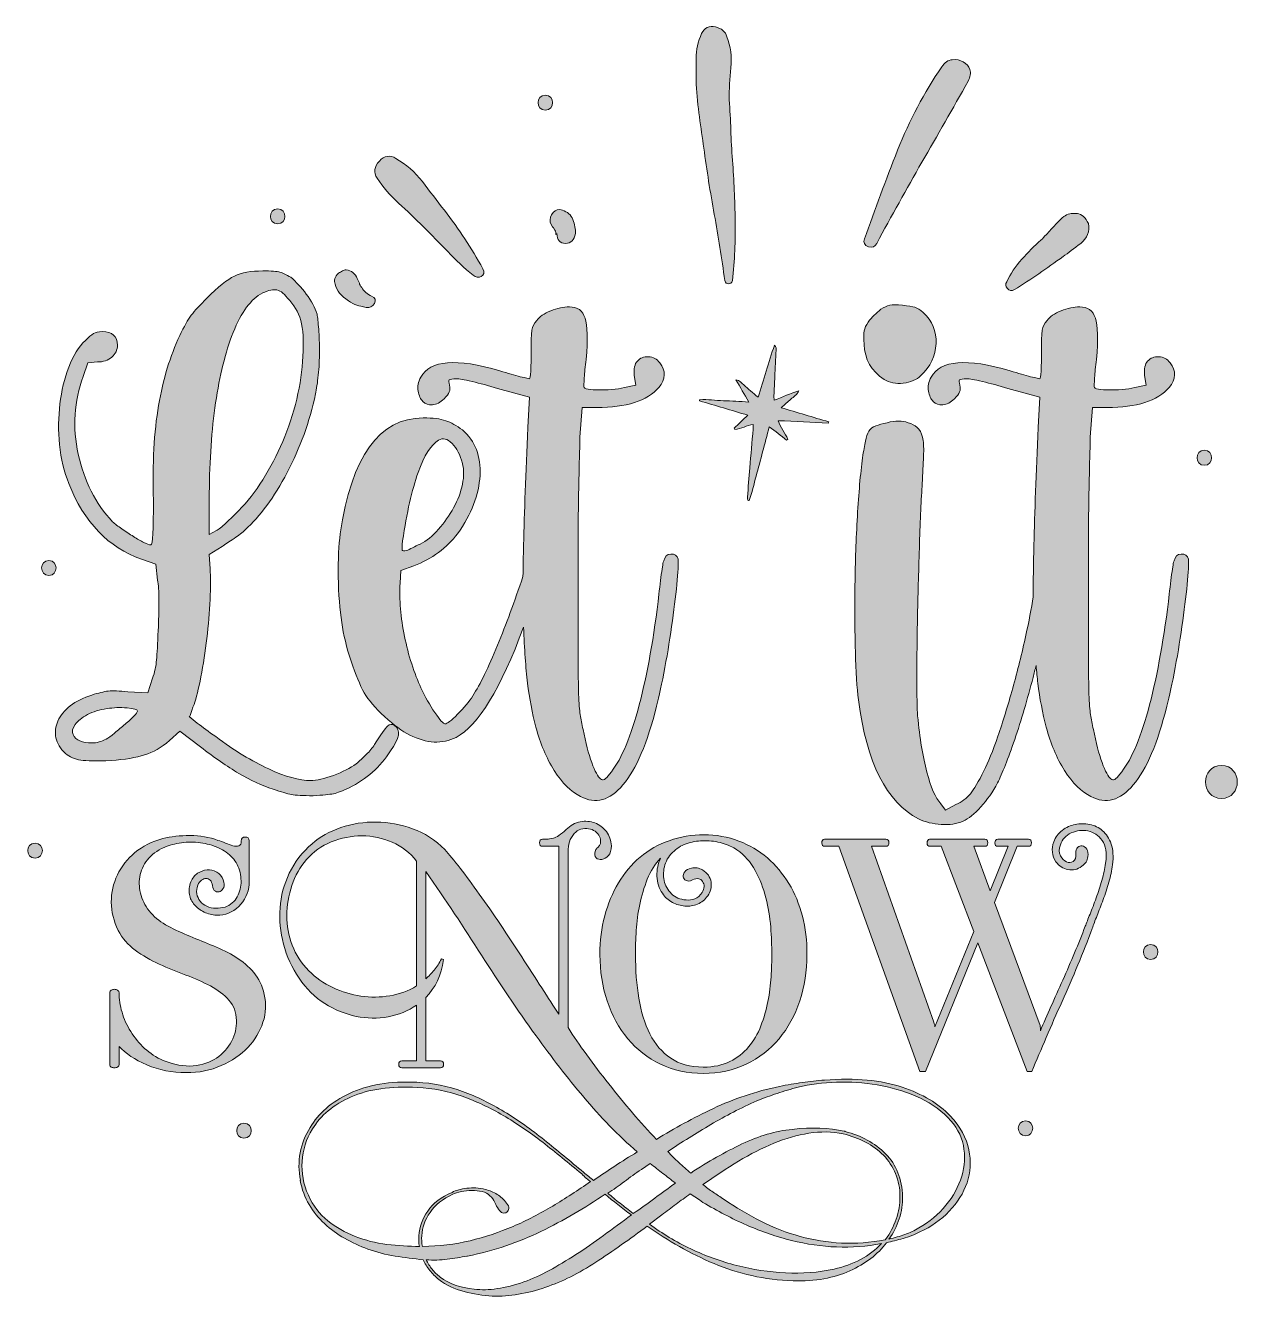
# Model space of a CAD drawing. Header units: inches. Extents: x 100 to 982, y -1000 to -79.
import ezdxf

# ---------------------------------------------------------------- set-up
doc = ezdxf.new("R2010")
doc.units = ezdxf.units.IN
doc.header["$MEASUREMENT"] = 0
doc.layers.add('Layer 1', color=7, linetype='Continuous')

# ---------------------------------------------------------------- blocks, each defined once
blk = doc.blocks.new('block 2')
at = {"layer": 'Layer 1', "true_color": 0xffffff}
h = blk.add_hatch(color=7, dxfattribs=at)
h.dxf.hatch_style = 2
edge = h.paths.add_edge_path()
edge.add_spline(control_points=[(591.66, -168.14), (593.78, -184.12), (596.32, -200.13), (599.25, -216.11), (602.18, -232.08), (604.71, -248.06), (606.84, -264.07), (607.37, -265.67), (608.31, -266.47), (609.64, -266.47), (610.97, -266.47), (611.9, -265.67), (612.43, -264.07), (614.03, -249.66), (614.7, -235.16), (614.43, -220.52), (614.16, -205.84), (613.5, -191.34), (612.43, -176.93), (611.9, -169.47), (611.5, -162.17), (611.23, -154.94), (610.97, -147.75), (610.57, -140.45), (610.04, -132.99), (610.04, -125.54), (610.44, -117.78), (611.23, -109.79), (612.03, -101.8), (611.1, -94.34), (608.44, -87.42), (607.37, -83.69), (604.58, -81.3), (600.05, -80.23), (595.52, -79.17), (592.18, -80.76), (590.07, -85.03), (587.38, -90.88), (586.05, -96.89), (586.05, -103.02), (586.05, -109.14), (586.05, -115.38), (586.05, -121.77), (586.59, -129.76), (587.38, -137.63), (588.47, -145.35), (589.51, -153.08), (590.58, -160.68), (591.66, -168.14)], knot_values=[0, 0, 0, 0, 1, 1, 1, 2, 2, 2, 3, 3, 3, 4, 4, 4, 5, 5, 5, 6, 6, 6, 7, 7, 7, 8, 8, 8, 9, 9, 9, 10, 10, 10, 11, 11, 11, 12, 12, 12, 13, 13, 13, 14, 14, 14, 15, 15, 15, 16, 16, 16, 16], degree=3, periodic=1)
h = blk.add_hatch(color=7, dxfattribs=at)
h.dxf.hatch_style = 2
edge = h.paths.add_edge_path()
edge.add_spline(control_points=[(710.95, -239.52), (713.88, -240.58), (715.88, -239.78), (716.94, -237.12), (727.59, -217.42), (738.53, -197.83), (749.71, -178.35), (760.91, -158.91), (772.1, -139.32), (783.28, -119.62), (784.88, -116.42), (785.28, -113.61), (784.48, -111.21), (783.68, -108.82), (782.08, -106.95), (779.68, -105.62), (777.29, -104.29), (774.63, -103.76), (771.7, -104.02), (768.77, -104.29), (766.22, -106.04), (764.11, -109.23), (751.31, -127.87), (740.66, -147.99), (732.14, -169.56), (723.6, -191.13), (715.61, -212.62), (708.15, -233.92), (707.07, -236.59), (708.02, -238.45), (710.95, -239.52)], knot_values=[0, 0, 0, 0, 1, 1, 1, 2, 2, 2, 3, 3, 3, 4, 4, 4, 5, 5, 5, 6, 6, 6, 7, 7, 7, 8, 8, 8, 9, 9, 9, 10, 10, 10, 10], degree=3, periodic=1)
h = blk.add_hatch(color=7, dxfattribs=at)
h.dxf.hatch_style = 2
edge = h.paths.add_edge_path()
edge.add_spline(control_points=[(476.76, -140.54), (483.76, -140.54), (483.77, -129.66), (476.76, -129.66), (469.76, -129.66), (469.75, -140.54), (476.76, -140.54)], knot_values=[0, 0, 0, 0, 1, 1, 1, 2, 2, 2, 2], degree=3, periodic=1)
h = blk.add_hatch(color=7, dxfattribs=at)
h.dxf.hatch_style = 2
edge = h.paths.add_edge_path()
edge.add_spline(control_points=[(370.43, -207.94), (376.55, -213.54), (382.54, -219.28), (388.42, -225.14), (394.28, -230.99), (400.14, -236.97), (406.01, -243.09), (411.87, -249.25), (418, -254.96), (424.39, -260.28), (426.52, -261.88), (428.51, -262.15), (430.38, -261.08), (432.24, -260.02), (432.64, -258.15), (431.59, -255.49), (427.31, -248.04), (422.92, -240.85), (418.39, -233.92), (413.87, -227), (408.92, -220.08), (403.62, -213.12), (398.27, -206.19), (392.95, -199.27), (387.62, -192.35), (382.3, -185.42), (375.89, -179.83), (368.43, -175.57), (364.17, -172.91), (360.18, -173.56), (356.45, -177.55), (352.72, -181.54), (352.17, -185.69), (354.85, -189.95), (359.11, -196.34), (364.3, -202.35), (370.43, -207.94)], knot_values=[0, 0, 0, 0, 1, 1, 1, 2, 2, 2, 3, 3, 3, 4, 4, 4, 5, 5, 5, 6, 6, 6, 7, 7, 7, 8, 8, 8, 9, 9, 9, 10, 10, 10, 11, 11, 11, 12, 12, 12, 12], degree=3, periodic=1)
h = blk.add_hatch(color=7, dxfattribs=at)
h.dxf.hatch_style = 2
edge = h.paths.add_edge_path()
edge.add_spline(control_points=[(282.78, -223.03), (289.78, -223.03), (289.79, -212.15), (282.78, -212.15), (275.78, -212.15), (275.77, -223.03), (282.78, -223.03)], knot_values=[0, 0, 0, 0, 1, 1, 1, 2, 2, 2, 2], degree=3, periodic=1)
h = blk.add_hatch(color=7, dxfattribs=at)
h.dxf.hatch_style = 2
edge = h.paths.add_edge_path()
edge.add_spline(control_points=[(480.34, -221.9), (480.34, -221.9), (481.94, -225.14), (481.94, -225.14), (481.94, -225.14), (482.74, -225.94), (482.74, -225.94), (482.74, -225.94), (483.54, -227.53), (483.54, -227.53), (484.07, -228.07), (484.33, -228.6), (484.33, -229.13), (484.33, -229.13), (484.33, -229.93), (484.33, -229.93), (484.33, -230.46), (484.47, -230.73), (484.73, -230.73), (485, -230.73), (485.13, -230.46), (485.13, -229.93), (485.13, -234.72), (487.26, -237.12), (491.54, -237.12), (495.25, -237.12), (497.65, -234.72), (498.73, -229.93), (498.73, -226.73), (498.05, -223.39), (496.74, -219.93), (495.38, -216.46), (492.86, -214.22), (489.13, -213.12), (486.46, -212.05), (484.2, -212.62), (482.34, -214.71), (480.47, -216.84), (479.81, -219.28), (480.34, -221.9)], knot_values=[0, 0, 0, 0, 1, 1, 1, 2, 2, 2, 3, 3, 3, 4, 4, 4, 5, 5, 5, 6, 6, 6, 7, 7, 7, 8, 8, 8, 9, 9, 9, 10, 10, 10, 11, 11, 11, 12, 12, 12, 13, 13, 13, 13], degree=3, periodic=1)
h = blk.add_hatch(color=7, dxfattribs=at)
h.dxf.hatch_style = 2
edge = h.paths.add_edge_path()
edge.add_spline(control_points=[(816.87, -270.67), (822.73, -266.94), (828.58, -263.1), (834.44, -259.11), (840.3, -255.11), (846.16, -250.96), (852.03, -246.7), (855.74, -244.04), (860.02, -240.85), (864.81, -237.12), (869.61, -233.39), (871.47, -228.6), (870.41, -222.7), (868.28, -218.48), (865.61, -216.05), (862.42, -215.51), (862.42, -215.51), (859.22, -215.51), (859.22, -215.51), (856.03, -215.51), (853.1, -216.84), (850.44, -219.51), (847.75, -222.21), (845.36, -224.72), (843.23, -227.11), (841.1, -229.51), (838.7, -232.06), (836.04, -234.72), (831.25, -238.98), (826.57, -243.62), (822.06, -248.68), (817.51, -253.78), (813.92, -259.22), (811.26, -265.08), (810.19, -266.67), (810.32, -268.27), (811.66, -269.87), (812.99, -271.47), (814.72, -271.77), (816.87, -270.67)], knot_values=[0, 0, 0, 0, 1, 1, 1, 2, 2, 2, 3, 3, 3, 4, 4, 4, 5, 5, 5, 6, 6, 6, 7, 7, 7, 8, 8, 8, 9, 9, 9, 10, 10, 10, 11, 11, 11, 12, 12, 12, 13, 13, 13, 13], degree=3, periodic=1)
h = blk.add_hatch(color=7, dxfattribs=at)
h.dxf.hatch_style = 2
edge = h.paths.add_edge_path()
edge.add_spline(control_points=[(308.44, -637.42), (315.39, -637.04), (320.31, -636.55), (323.2, -635.97), (326.1, -635.39), (329.86, -633.94), (334.49, -631.63), (347.23, -625.46), (357.26, -616.58), (364.59, -605), (371.15, -595.74), (372.12, -589.57), (367.49, -586.48), (365.55, -585.32), (363.82, -585.52), (362.28, -587.05), (360.73, -588.6), (357.65, -593.04), (353.02, -600.37), (351.47, -602.68), (349.44, -605.1), (346.94, -607.6), (344.42, -610.12), (342.02, -612.34), (339.7, -614.26), (335.45, -617.36), (329.95, -620.15), (323.2, -622.66), (316.44, -625.17), (310.95, -626.42), (306.7, -626.42), (298.6, -626.42), (288.47, -623.62), (276.31, -618.03), (264.16, -612.44), (251.32, -604.62), (237.82, -594.58), (232.79, -591.11), (228.35, -587.83), (224.5, -584.74), (222.57, -583.2), (220.64, -581.65), (218.71, -580.11), (219.09, -579.73), (219.48, -578.95), (219.87, -577.79), (220.25, -577.02), (220.54, -576.06), (220.74, -574.9), (220.93, -573.74), (221.41, -572.58), (222.19, -571.42), (223.72, -566.79), (225.37, -560.05), (227.11, -551.16), (228.84, -542.29), (230.29, -533.03), (231.45, -523.38), (232.61, -513.73), (233.37, -504.37), (233.76, -495.3), (234.14, -486.24), (234.14, -478.8), (233.76, -473.01), (233.76, -473.01), (233.18, -462.59), (233.18, -462.59), (233.18, -462.59), (242.45, -456.8), (242.45, -456.8), (244.76, -455.27), (247.66, -453.33), (251.13, -451.01), (254.6, -448.7), (257.3, -446.58), (259.23, -444.65), (270.03, -435.01), (280.17, -421.2), (289.63, -403.26), (299.08, -385.31), (305.93, -366.31), (310.18, -346.24), (310.95, -342.76), (311.62, -338.23), (312.2, -332.63), (312.78, -327.04), (313.07, -321.34), (313.07, -315.55), (313.07, -309.77), (312.87, -304.37), (312.49, -299.34), (312.11, -294.33), (311.71, -290.66), (311.34, -288.35), (309.79, -283.71), (307.18, -278.89), (303.52, -273.87), (299.85, -268.86), (296.08, -264.81), (292.23, -261.72), (289.14, -259.79), (286.53, -258.53), (284.42, -257.95), (282.29, -257.37), (278.14, -257.09), (271.97, -257.09), (263.48, -257.09), (256.63, -258.34), (251.42, -260.85), (246.21, -263.36), (239.55, -268.66), (231.45, -276.77), (226.43, -281.79), (222.67, -285.94), (220.16, -289.21), (217.64, -292.5), (214.85, -297.42), (211.76, -303.98), (204.82, -318.65), (199.7, -335.53), (196.43, -354.63), (193.14, -373.73), (191.88, -396.6), (192.66, -423.23), (192.66, -444.85), (192.08, -455.65), (190.93, -455.65), (189.77, -455.65), (188.03, -455.07), (185.72, -453.91), (183.4, -452.75), (180.88, -451.3), (178.19, -449.57), (175.49, -447.83), (172.69, -446), (169.79, -444.07), (166.9, -442.14), (164.68, -440.4), (163.14, -438.86), (150.78, -425.74), (142.49, -409.43), (138.25, -389.94), (133.99, -370.46), (135.15, -351.64), (141.72, -333.5), (141.72, -333.5), (145.19, -323.66), (145.19, -323.66), (145.19, -323.66), (152.14, -323.08), (152.14, -323.08), (156.38, -323.08), (159.85, -321.92), (162.56, -319.61), (165.26, -317.29), (166.61, -314.4), (166.61, -310.92), (166.61, -304.37), (162.94, -301.08), (155.61, -301.08), (152.91, -301.08), (150.78, -301.57), (149.25, -302.53), (147.7, -303.5), (145.77, -305.13), (143.46, -307.45), (138.44, -312.08), (134.38, -318.55), (131.3, -326.84), (128.2, -335.15), (126.09, -344.02), (124.93, -353.47), (123.78, -362.93), (123.67, -372.77), (124.64, -382.99), (125.6, -393.23), (127.83, -402.59), (131.3, -411.07), (142.49, -439.25), (160.05, -457.58), (183.98, -466.07), (183.98, -466.07), (194.4, -469.54), (194.4, -469.54), (194.4, -469.54), (195.56, -481.12), (195.56, -481.12), (196.32, -484.21), (196.72, -489.32), (196.72, -496.46), (196.72, -503.6), (196.52, -510.64), (196.14, -517.59), (195.75, -527.24), (195.36, -534.38), (194.98, -539.01), (194.59, -543.64), (193.62, -548.08), (192.08, -552.32), (192.08, -552.32), (188.61, -562.74), (188.61, -562.74), (188.61, -562.74), (174.14, -562.16), (174.14, -562.16), (167.96, -561.39), (163.23, -561.2), (159.96, -561.58), (156.67, -561.97), (152.72, -562.94), (148.09, -564.48), (141.91, -566.41), (136.7, -569.02), (132.46, -572.29), (128.2, -575.58), (125.22, -579.24), (123.49, -583.29), (121.75, -587.34), (121.26, -591.4), (122.04, -595.45), (122.81, -599.5), (125.12, -603.26), (128.98, -606.74), (132.07, -609.44), (135.73, -611.08), (139.98, -611.66), (144.23, -612.24), (151.56, -612.34), (161.98, -611.95), (172.01, -611.18), (180.12, -609.83), (186.29, -607.89), (192.46, -605.97), (198.45, -602.5), (204.24, -597.47), (204.24, -597.47), (211.76, -590.53), (211.76, -590.53), (211.76, -590.53), (226.82, -602.11), (226.82, -602.11), (236.85, -609.83), (246.11, -616.2), (254.6, -621.21), (263.09, -626.23), (271.39, -630.09), (279.5, -632.79), (285.29, -634.72), (289.72, -635.97), (292.81, -636.55), (295.9, -637.13), (301.11, -637.42), (308.44, -637.42)], knot_values=[0, 0, 0, 0, 1, 1, 1, 2, 2, 2, 3, 3, 3, 4, 4, 4, 5, 5, 5, 6, 6, 6, 7, 7, 7, 8, 8, 8, 9, 9, 9, 10, 10, 10, 11, 11, 11, 12, 12, 12, 13, 13, 13, 14, 14, 14, 15, 15, 15, 16, 16, 16, 17, 17, 17, 18, 18, 18, 19, 19, 19, 20, 20, 20, 21, 21, 21, 22, 22, 22, 23, 23, 23, 24, 24, 24, 25, 25, 25, 26, 26, 26, 27, 27, 27, 28, 28, 28, 29, 29, 29, 30, 30, 30, 31, 31, 31, 32, 32, 32, 33, 33, 33, 34, 34, 34, 35, 35, 35, 36, 36, 36, 37, 37, 37, 38, 38, 38, 39, 39, 39, 40, 40, 40, 41, 41, 41, 42, 42, 42, 43, 43, 43, 44, 44, 44, 45, 45, 45, 46, 46, 46, 47, 47, 47, 48, 48, 48, 49, 49, 49, 50, 50, 50, 51, 51, 51, 52, 52, 52, 53, 53, 53, 54, 54, 54, 55, 55, 55, 56, 56, 56, 57, 57, 57, 58, 58, 58, 59, 59, 59, 60, 60, 60, 61, 61, 61, 62, 62, 62, 63, 63, 63, 64, 64, 64, 65, 65, 65, 66, 66, 66, 67, 67, 67, 68, 68, 68, 69, 69, 69, 70, 70, 70, 71, 71, 71, 72, 72, 72, 73, 73, 73, 74, 74, 74, 75, 75, 75, 76, 76, 76, 77, 77, 77, 78, 78, 78, 79, 79, 79, 80, 80, 80, 81, 81, 81, 82, 82, 82, 83, 83, 83, 84, 84, 84, 84], degree=3, periodic=1)
edge = h.paths.add_edge_path()
edge.add_spline(control_points=[(233.18, -422.65), (233.18, -398.33), (234.53, -376.25), (237.24, -356.37), (239.93, -336.49), (243.99, -319.23), (249.39, -304.56), (255.18, -289.12), (262.13, -278.89), (270.23, -273.87), (274.87, -271.56), (278.53, -270.5), (281.23, -270.69), (283.93, -270.89), (286.82, -272.91), (289.92, -276.77), (294.55, -281.4), (297.73, -286.81), (299.47, -292.98), (301.2, -299.15), (301.68, -307.84), (300.91, -319.03), (300.53, -329.07), (299.08, -339.39), (296.57, -350), (294.06, -360.62), (290.68, -370.84), (286.44, -380.68), (282.19, -390.52), (277.37, -399.78), (271.97, -408.47), (266.56, -417.15), (260.77, -424.58), (254.6, -430.75), (251.51, -433.85), (248.43, -436.83), (245.34, -439.73), (242.25, -442.62), (239.93, -444.46), (238.4, -445.23), (238.4, -445.23), (233.18, -448.12), (233.18, -448.12), (233.18, -448.12), (233.18, -422.65), (233.18, -422.65)], knot_values=[0, 0, 0, 0, 1, 1, 1, 2, 2, 2, 3, 3, 3, 4, 4, 4, 5, 5, 5, 6, 6, 6, 7, 7, 7, 8, 8, 8, 9, 9, 9, 10, 10, 10, 11, 11, 11, 12, 12, 12, 13, 13, 13, 14, 14, 14, 15, 15, 15, 15], degree=3, periodic=1)
edge = h.paths.add_edge_path()
edge.add_spline(control_points=[(178.48, -579.82), (176.74, -581.56), (174.62, -583.49), (172.11, -585.61), (169.6, -587.73), (167.09, -589.86), (164.59, -591.97), (162.07, -594.1), (160.05, -595.55), (158.51, -596.32), (155.03, -598.25), (151.56, -599.21), (148.09, -599.21), (144.61, -599.21), (141.72, -598.73), (139.4, -597.76), (137.09, -596.81), (135.44, -595.26), (134.48, -593.13), (133.52, -591.02), (133.99, -588.6), (135.93, -585.9), (137.86, -583.2), (140.85, -580.79), (144.9, -578.66), (148.96, -576.54), (153.68, -575.1), (159.09, -574.32), (163.72, -573.55), (168.54, -573.36), (173.56, -573.74), (178.57, -574.13), (181.08, -574.9), (181.08, -576.06), (181.08, -576.83), (180.22, -578.08), (178.48, -579.82)], knot_values=[0, 0, 0, 0, 1, 1, 1, 2, 2, 2, 3, 3, 3, 4, 4, 4, 5, 5, 5, 6, 6, 6, 7, 7, 7, 8, 8, 8, 9, 9, 9, 10, 10, 10, 11, 11, 11, 12, 12, 12, 12], degree=3, periodic=1)
h = blk.add_hatch(color=7, dxfattribs=at)
h.dxf.hatch_style = 2
edge = h.paths.add_edge_path()
edge.add_spline(control_points=[(334.06, -278.66), (336.19, -280.25), (338.19, -281.36), (340.05, -281.85), (341.92, -282.42), (344.18, -282.96), (346.86, -283.49), (349.53, -284.02), (351.52, -283.07), (352.85, -280.67), (354.17, -278.28), (353.52, -276.56), (350.86, -275.46), (347.66, -273.86), (345.27, -271.77), (343.67, -269.07), (342.58, -268.01), (342.05, -266.94), (342.05, -265.88), (342.05, -265.88), (340.45, -262.68), (340.45, -262.68), (338.86, -258.95), (336.19, -256.82), (332.47, -256.29), (331.4, -256.29), (330.47, -256.56), (329.67, -257.09), (328.87, -257.62), (327.94, -258.15), (326.87, -258.69), (324.19, -261.35), (323.39, -264.01), (324.48, -266.67), (325.54, -271.47), (328.74, -275.46), (334.06, -278.66)], knot_values=[0, 0, 0, 0, 1, 1, 1, 2, 2, 2, 3, 3, 3, 4, 4, 4, 5, 5, 5, 6, 6, 6, 7, 7, 7, 8, 8, 8, 9, 9, 9, 10, 10, 10, 11, 11, 11, 12, 12, 12, 12], degree=3, periodic=1)
h = blk.add_hatch(color=7, dxfattribs=at)
h.dxf.hatch_style = 2
edge = h.paths.add_edge_path()
edge.add_spline(control_points=[(386.58, -334.08), (384.65, -337.55), (383.97, -340.93), (384.55, -344.21), (385.13, -347.49), (386.29, -350), (388.03, -351.74), (389.76, -353.47), (392.08, -354.25), (394.97, -354.05), (397.87, -353.86), (400.67, -352.41), (403.37, -349.71), (405.3, -347.78), (406.55, -346.14), (407.13, -344.79), (407.71, -343.44), (407.81, -341.8), (407.42, -339.87), (406.65, -337.94), (406.55, -336.68), (407.13, -336.1), (407.71, -335.53), (409.55, -335.24), (412.63, -335.24), (414.18, -335.24), (417.84, -335.91), (423.63, -337.26), (429.42, -338.62), (435.6, -340.26), (442.15, -342.18), (442.15, -342.18), (465.31, -348.55), (465.31, -348.55), (465.31, -348.55), (464.15, -370.55), (464.15, -370.55), (462.61, -404.12), (461.55, -432.49), (460.97, -455.65), (460.77, -463.69), (460.64, -471.29), (460.58, -478.49), (454.43, -496.69), (448.3, -513.31), (442.16, -528.3), (435.59, -544.32), (429.61, -556.57), (424.21, -565.06), (421.51, -569.31), (417.84, -573.74), (413.21, -578.37), (408.58, -583), (405.49, -585.32), (403.95, -585.32), (402.79, -585.32), (400.38, -582.62), (396.71, -577.21), (393.04, -571.81), (389.67, -565.83), (386.59, -559.27), (384.27, -554.26), (382.04, -548.47), (379.93, -541.9), (377.8, -535.34), (376.06, -528.69), (374.72, -521.93), (373.36, -515.18), (372.4, -508.52), (371.82, -501.96), (371.24, -495.4), (371.15, -489.22), (371.53, -483.43), (371.53, -483.43), (372.11, -474.17), (372.11, -474.17), (372.11, -474.17), (381.37, -470.7), (381.37, -470.7), (387.93, -468.38), (393.91, -465.2), (399.32, -461.14), (404.72, -457.09), (409.35, -452.56), (413.21, -447.54), (423.24, -433.27), (428.65, -419.18), (429.42, -405.28), (430.19, -391.39), (425.95, -380.39), (416.69, -372.29), (412.44, -369.2), (408.38, -366.99), (404.53, -365.63), (400.67, -364.28), (395.27, -363.6), (388.32, -363.6), (356.28, -363.6), (336.22, -391.59), (328.12, -447.54), (326.96, -455.65), (326.48, -466.07), (326.67, -478.8), (326.87, -491.54), (327.74, -502.54), (329.27, -511.8), (330.43, -520.68), (332.65, -530.03), (335.93, -539.88), (339.21, -549.72), (342.39, -557.34), (345.48, -562.74), (348.57, -568.15), (353.49, -573.94), (360.24, -580.11), (366.99, -586.28), (373.07, -590.73), (378.48, -593.42), (390.83, -599.6), (402.01, -600.18), (412.06, -595.16), (428.22, -586.58), (444.53, -559.88), (460.99, -515.18), (461.57, -531.17), (462.53, -544.72), (463.86, -555.79), (465.21, -566.99), (467.23, -577.6), (469.94, -587.63), (473.02, -599.6), (477.47, -610.12), (483.26, -619.18), (489.04, -628.25), (495.41, -634.52), (502.36, -638), (513.16, -643.79), (523.39, -640.99), (533.04, -629.6), (542.68, -618.22), (550.79, -599.21), (557.35, -572.58), (559.28, -565.25), (561.3, -555.89), (563.43, -544.51), (565.55, -533.13), (567.38, -521.84), (568.93, -510.64), (570.47, -499.45), (571.62, -489.61), (572.4, -481.12), (573.17, -472.63), (573.36, -467.61), (572.98, -466.07), (572.2, -463.37), (570.47, -462.11), (567.77, -462.3), (565.07, -462.5), (563.33, -464.14), (562.56, -467.22), (562.17, -468), (561.59, -471.28), (560.83, -477.07), (560.05, -482.85), (559.28, -489.42), (558.51, -496.75), (554.65, -527.63), (549.73, -553.97), (543.75, -575.77), (537.76, -597.57), (530.91, -612.91), (523.2, -621.79), (520.49, -625.65), (518.37, -626.81), (516.83, -625.26), (514.9, -623.72), (512.78, -619.76), (510.46, -613.39), (508.15, -607.03), (506.02, -599.02), (504.09, -589.37), (503.32, -585.52), (502.65, -581.94), (502.07, -578.66), (501.49, -575.39), (501.1, -570.47), (500.91, -563.9), (500.71, -557.34), (500.62, -548.08), (500.62, -536.11), (500.62, -524.15), (500.62, -507.56), (500.62, -486.33), (500.62, -474.37), (500.62, -462.5), (500.62, -450.73), (500.62, -438.96), (500.71, -428.15), (500.91, -418.31), (501.1, -408.47), (501.29, -399.98), (501.49, -392.84), (501.68, -385.7), (501.78, -380.59), (501.78, -377.49), (501.78, -377.49), (503.52, -356.08), (503.52, -356.08), (503.52, -356.08), (513.94, -356.08), (513.94, -356.08), (535.55, -356.08), (550.59, -351.26), (559.09, -341.6), (564.1, -335.43), (564.3, -329.45), (559.67, -323.66), (557.73, -320.96), (555.04, -319.52), (551.56, -319.32), (548.09, -319.13), (545.39, -320.18), (543.46, -322.5), (541.52, -324.44), (540.76, -327.91), (541.14, -332.92), (541.14, -332.92), (542.3, -339.87), (542.3, -339.87), (542.3, -339.87), (534.2, -341.6), (534.2, -341.6), (531.49, -342.38), (528.41, -342.86), (524.94, -343.05), (521.46, -343.25), (518.28, -343.34), (515.38, -343.34), (512.49, -343.34), (509.97, -343.15), (507.86, -342.76), (505.73, -342.38), (504.67, -341.8), (504.67, -341.02), (504.67, -340.65), (504.76, -338.52), (504.96, -334.66), (505.15, -330.8), (505.63, -326.36), (506.41, -321.34), (507.57, -306.68), (507.28, -296.65), (505.54, -291.24), (503.81, -285.84), (500.04, -283.14), (494.25, -283.14), (490, -283.14), (485.47, -284.1), (480.65, -286.03), (475.82, -287.97), (472.44, -290.28), (470.52, -292.98), (468.58, -295.29), (467.43, -297.61), (467.05, -299.92), (466.66, -302.24), (466.47, -307.84), (466.47, -316.71), (466.47, -321.73), (466.37, -326.07), (466.18, -329.74), (465.98, -333.41), (465.69, -335.24), (465.31, -335.24), (464.92, -335.24), (462.7, -334.76), (458.65, -333.79), (454.6, -332.83), (449.68, -331.38), (443.89, -329.45), (412.25, -320.18), (393.15, -321.73), (386.58, -334.08)], knot_values=[0, 0, 0, 0, 1, 1, 1, 2, 2, 2, 3, 3, 3, 4, 4, 4, 5, 5, 5, 6, 6, 6, 7, 7, 7, 8, 8, 8, 9, 9, 9, 10, 10, 10, 11, 11, 11, 12, 12, 12, 13, 13, 13, 14, 14, 14, 15, 15, 15, 16, 16, 16, 17, 17, 17, 18, 18, 18, 19, 19, 19, 20, 20, 20, 21, 21, 21, 22, 22, 22, 23, 23, 23, 24, 24, 24, 25, 25, 25, 26, 26, 26, 27, 27, 27, 28, 28, 28, 29, 29, 29, 30, 30, 30, 31, 31, 31, 32, 32, 32, 33, 33, 33, 34, 34, 34, 35, 35, 35, 36, 36, 36, 37, 37, 37, 38, 38, 38, 39, 39, 39, 40, 40, 40, 41, 41, 41, 42, 42, 42, 43, 43, 43, 44, 44, 44, 45, 45, 45, 46, 46, 46, 47, 47, 47, 48, 48, 48, 49, 49, 49, 50, 50, 50, 51, 51, 51, 52, 52, 52, 53, 53, 53, 54, 54, 54, 55, 55, 55, 56, 56, 56, 57, 57, 57, 58, 58, 58, 59, 59, 59, 60, 60, 60, 61, 61, 61, 62, 62, 62, 63, 63, 63, 64, 64, 64, 65, 65, 65, 66, 66, 66, 67, 67, 67, 68, 68, 68, 69, 69, 69, 70, 70, 70, 71, 71, 71, 72, 72, 72, 73, 73, 73, 74, 74, 74, 75, 75, 75, 76, 76, 76, 77, 77, 77, 78, 78, 78, 79, 79, 79, 80, 80, 80, 81, 81, 81, 82, 82, 82, 83, 83, 83, 84, 84, 84, 85, 85, 85, 86, 86, 86, 87, 87, 87, 88, 88, 88, 89, 89, 89, 90, 90, 90, 91, 91, 91, 92, 92, 92, 93, 93, 93, 94, 94, 94, 94], degree=3, periodic=1)
edge = h.paths.add_edge_path()
edge.add_spline(control_points=[(373.27, -452.75), (376.35, -432.3), (380.12, -415.8), (384.56, -403.26), (388.99, -390.72), (393.91, -382.9), (399.32, -379.81), (402.4, -377.88), (405.69, -378.65), (409.16, -382.13), (412.63, -385.6), (415.14, -390.43), (416.69, -396.6), (417.84, -400.85), (417.84, -405.86), (416.69, -411.65), (415.53, -417.44), (413.4, -423.14), (410.32, -428.73), (407.22, -434.33), (403.56, -439.54), (399.32, -444.36), (395.07, -449.19), (390.64, -452.75), (386.01, -455.07), (384.07, -455.85), (382.24, -456.71), (380.51, -457.67), (378.77, -458.64), (377.32, -459.32), (376.16, -459.7), (374.23, -460.09), (373.17, -459.99), (372.98, -459.41), (372.78, -458.83), (372.88, -456.61), (373.27, -452.75)], knot_values=[0, 0, 0, 0, 1, 1, 1, 2, 2, 2, 3, 3, 3, 4, 4, 4, 5, 5, 5, 6, 6, 6, 7, 7, 7, 8, 8, 8, 9, 9, 9, 10, 10, 10, 11, 11, 11, 12, 12, 12, 12], degree=3, periodic=1)
h = blk.add_hatch(color=7, dxfattribs=at)
h.dxf.hatch_style = 2
edge = h.paths.add_edge_path()
edge.add_spline(control_points=[(937.68, -462.3), (934.97, -462.5), (933.24, -464.14), (932.47, -467.22), (932.08, -468), (931.5, -471.28), (930.73, -477.07), (929.96, -482.85), (929.19, -489.42), (928.42, -496.75), (924.55, -527.63), (919.63, -553.97), (913.65, -575.77), (907.67, -597.57), (900.82, -612.91), (893.11, -621.79), (890.4, -625.65), (888.28, -626.81), (886.74, -625.26), (884.8, -623.72), (882.68, -619.76), (880.37, -613.39), (878.05, -607.03), (875.93, -599.02), (874, -589.37), (873.22, -585.52), (872.55, -581.94), (871.97, -578.66), (871.4, -575.39), (871.01, -570.47), (870.82, -563.9), (870.62, -557.34), (870.53, -548.08), (870.53, -536.11), (870.53, -524.15), (870.53, -507.56), (870.53, -486.33), (870.53, -474.37), (870.53, -462.5), (870.53, -450.73), (870.53, -438.96), (870.62, -428.15), (870.82, -418.31), (871.01, -408.47), (871.2, -399.98), (871.4, -392.84), (871.59, -385.7), (871.69, -380.59), (871.69, -377.49), (871.69, -377.49), (873.42, -356.08), (873.42, -356.08), (873.42, -356.08), (883.84, -356.08), (883.84, -356.08), (905.45, -356.08), (920.5, -351.26), (929, -341.6), (934.01, -335.43), (934.21, -329.45), (929.58, -323.66), (927.64, -320.96), (924.94, -319.52), (921.47, -319.32), (918, -319.13), (915.29, -320.18), (913.37, -322.5), (911.43, -324.44), (910.66, -327.91), (911.05, -332.92), (911.05, -332.92), (912.21, -339.87), (912.21, -339.87), (912.21, -339.87), (904.1, -341.6), (904.1, -341.6), (901.4, -342.38), (898.31, -342.86), (894.84, -343.05), (891.37, -343.25), (888.18, -343.34), (885.29, -343.34), (882.4, -343.34), (879.88, -343.15), (877.76, -342.76), (875.64, -342.38), (874.58, -341.8), (874.58, -341.02), (874.58, -340.65), (874.67, -338.52), (874.87, -334.66), (875.06, -330.8), (875.54, -326.36), (876.32, -321.34), (877.47, -306.68), (877.19, -296.65), (875.45, -291.24), (873.71, -285.84), (869.95, -283.14), (864.16, -283.14), (859.91, -283.14), (855.38, -284.1), (850.56, -286.03), (845.73, -287.97), (842.35, -290.28), (840.43, -292.98), (838.49, -295.29), (837.33, -297.61), (836.95, -299.92), (836.56, -302.24), (836.37, -307.84), (836.37, -316.71), (836.37, -321.73), (836.27, -326.07), (836.08, -329.74), (835.88, -333.41), (835.6, -335.24), (835.22, -335.24), (834.82, -335.24), (832.61, -334.76), (828.56, -333.79), (824.51, -332.83), (819.58, -331.38), (813.8, -329.45), (782.16, -320.18), (763.05, -321.73), (756.49, -334.08), (754.56, -337.55), (753.88, -340.93), (754.46, -344.21), (755.04, -347.49), (756.2, -350), (757.93, -351.74), (759.67, -353.47), (761.99, -354.25), (764.88, -354.05), (767.78, -353.86), (770.58, -352.41), (773.27, -349.71), (775.21, -347.78), (776.46, -346.14), (777.04, -344.79), (777.61, -343.44), (777.72, -341.8), (777.33, -339.87), (776.56, -337.94), (776.46, -336.68), (777.04, -336.1), (777.61, -335.53), (779.45, -335.24), (782.54, -335.24), (784.08, -335.24), (787.75, -335.91), (793.54, -337.26), (799.32, -338.62), (805.5, -340.26), (812.06, -342.18), (812.06, -342.18), (835.22, -348.55), (835.22, -348.55), (835.22, -348.55), (834.06, -370.55), (834.06, -370.55), (832.52, -404.12), (831.45, -432.49), (830.87, -455.65), (830.53, -469.39), (830.4, -481.88), (830.46, -493.18), (829.05, -501.94), (827.26, -511.23), (825.09, -521.06), (822.19, -534.19), (819.01, -547.02), (815.54, -559.56), (812.06, -572.1), (808.49, -583.68), (804.83, -594.29), (801.16, -604.91), (797.78, -613.3), (794.7, -619.47), (790.84, -627.2), (787.55, -632.7), (784.86, -635.97), (782.15, -639.25), (778.68, -641.86), (774.44, -643.79), (774.44, -643.79), (766.91, -647.84), (766.91, -647.84), (766.91, -647.84), (763.44, -643.21), (763.44, -643.21), (759.57, -638.96), (756.2, -631.34), (753.31, -620.34), (750.41, -609.34), (748.19, -595.74), (746.65, -579.53), (746.26, -574.52), (746.07, -564.87), (746.07, -550.58), (746.07, -536.31), (746.26, -520.58), (746.65, -503.4), (747.03, -486.24), (747.52, -468.96), (748.1, -451.59), (748.68, -434.23), (749.35, -419.95), (750.12, -408.76), (750.5, -401.04), (750.79, -394.67), (750.99, -389.65), (751.18, -384.64), (750.89, -380.59), (750.12, -377.49), (749.35, -374.41), (748.1, -372.1), (746.36, -370.55), (744.62, -369.01), (742.4, -367.85), (739.7, -367.08), (735.45, -365.54), (730.44, -365.54), (724.65, -367.08), (721.18, -367.85), (718.38, -368.62), (716.26, -369.39), (714.13, -370.17), (712.5, -371.42), (711.34, -373.15), (710.18, -374.89), (709.31, -377.3), (708.73, -380.39), (708.15, -383.48), (707.48, -387.54), (706.71, -392.55), (705.17, -404.12), (703.91, -418.22), (702.94, -434.81), (701.98, -451.4), (701.41, -468.09), (701.21, -484.88), (701.02, -501.67), (701.12, -517.59), (701.5, -532.64), (701.89, -547.69), (702.65, -559.47), (703.81, -567.95), (709.6, -613.49), (724.07, -642.25), (747.23, -654.21), (752.24, -656.52), (757.74, -657.88), (763.73, -658.26), (769.71, -658.65), (775.01, -657.88), (779.65, -655.94), (783.5, -654.02), (787.75, -650.54), (792.38, -645.52), (797.01, -640.51), (801.07, -634.72), (804.54, -628.16), (808.01, -621.21), (812.16, -610.7), (816.98, -596.61), (821.81, -582.52), (826.25, -567.57), (830.3, -551.74), (831.06, -548.79), (831.77, -545.9), (832.49, -543), (832.87, -547.57), (833.29, -551.85), (833.77, -555.79), (835.11, -566.99), (837.14, -577.6), (839.85, -587.63), (842.93, -599.6), (847.37, -610.12), (853.16, -619.18), (858.95, -628.25), (865.32, -634.52), (872.26, -638), (883.06, -643.79), (893.29, -640.99), (902.94, -629.6), (912.59, -618.22), (920.69, -599.21), (927.26, -572.58), (929.19, -565.25), (931.21, -555.89), (933.34, -544.51), (935.46, -533.13), (937.29, -521.84), (938.84, -510.64), (940.38, -499.45), (941.53, -489.61), (942.31, -481.12), (943.08, -472.63), (943.27, -467.61), (942.89, -466.07), (942.11, -463.37), (940.38, -462.11), (937.68, -462.3)], knot_values=[0, 0, 0, 0, 1, 1, 1, 2, 2, 2, 3, 3, 3, 4, 4, 4, 5, 5, 5, 6, 6, 6, 7, 7, 7, 8, 8, 8, 9, 9, 9, 10, 10, 10, 11, 11, 11, 12, 12, 12, 13, 13, 13, 14, 14, 14, 15, 15, 15, 16, 16, 16, 17, 17, 17, 18, 18, 18, 19, 19, 19, 20, 20, 20, 21, 21, 21, 22, 22, 22, 23, 23, 23, 24, 24, 24, 25, 25, 25, 26, 26, 26, 27, 27, 27, 28, 28, 28, 29, 29, 29, 30, 30, 30, 31, 31, 31, 32, 32, 32, 33, 33, 33, 34, 34, 34, 35, 35, 35, 36, 36, 36, 37, 37, 37, 38, 38, 38, 39, 39, 39, 40, 40, 40, 41, 41, 41, 42, 42, 42, 43, 43, 43, 44, 44, 44, 45, 45, 45, 46, 46, 46, 47, 47, 47, 48, 48, 48, 49, 49, 49, 50, 50, 50, 51, 51, 51, 52, 52, 52, 53, 53, 53, 54, 54, 54, 55, 55, 55, 56, 56, 56, 57, 57, 57, 58, 58, 58, 59, 59, 59, 60, 60, 60, 61, 61, 61, 62, 62, 62, 63, 63, 63, 64, 64, 64, 65, 65, 65, 66, 66, 66, 67, 67, 67, 68, 68, 68, 69, 69, 69, 70, 70, 70, 71, 71, 71, 72, 72, 72, 73, 73, 73, 74, 74, 74, 75, 75, 75, 76, 76, 76, 77, 77, 77, 78, 78, 78, 79, 79, 79, 80, 80, 80, 81, 81, 81, 82, 82, 82, 83, 83, 83, 84, 84, 84, 85, 85, 85, 86, 86, 86, 87, 87, 87, 88, 88, 88, 89, 89, 89, 90, 90, 90, 91, 91, 91, 92, 92, 92, 93, 93, 93, 94, 94, 94, 95, 95, 95, 96, 96, 96, 97, 97, 97, 98, 98, 98, 99, 99, 99, 100, 100, 100, 101, 101, 101, 102, 102, 102, 102], degree=3, periodic=1)
h = blk.add_hatch(color=7, dxfattribs=at)
h.dxf.hatch_style = 2
edge = h.paths.add_edge_path()
edge.add_spline(control_points=[(722.34, -335.81), (726.19, -338.13), (730.82, -339), (736.23, -338.42), (741.63, -337.84), (745.87, -336.01), (748.97, -332.92), (755.91, -326.36), (759.57, -318.65), (759.97, -309.77), (760.34, -300.89), (757.26, -293.37), (750.7, -287.19), (748.39, -285.26), (746.36, -284), (744.62, -283.43), (742.89, -282.85), (739.89, -282.37), (735.65, -281.98), (731.4, -281.6), (728.32, -281.6), (726.39, -281.98), (724.45, -282.37), (722.34, -283.34), (720.02, -284.87), (716.55, -287.58), (713.45, -290.66), (710.76, -294.13), (709.21, -296.45), (708.24, -298.58), (707.86, -300.5), (707.48, -302.44), (707.48, -305.71), (707.86, -310.34), (708.24, -321.15), (713.07, -329.65), (722.34, -335.81)], knot_values=[0, 0, 0, 0, 1, 1, 1, 2, 2, 2, 3, 3, 3, 4, 4, 4, 5, 5, 5, 6, 6, 6, 7, 7, 7, 8, 8, 8, 9, 9, 9, 10, 10, 10, 11, 11, 11, 12, 12, 12, 12], degree=3, periodic=1)
h = blk.add_hatch(color=7, dxfattribs=at)
h.dxf.hatch_style = 2
edge = h.paths.add_edge_path()
edge.add_spline(control_points=[(605.96, -351.13), (600.2, -350.91), (594.45, -350.1), (588.69, -350.43), (588.66, -350.71), (588.62, -350.99), (588.58, -351.28), (600.05, -354.68), (611.51, -358.08), (623.55, -361.65), (620.04, -365.03), (616.9, -368.06), (613.75, -371.08), (613.92, -371.37), (614.08, -371.66), (614.25, -371.94), (618.74, -371.53), (622.79, -369.08), (627.39, -368.35), (627.39, -369.6), (627.47, -370.69), (627.38, -371.76), (626.6, -381.08), (625.78, -390.4), (625, -399.71), (624.4, -406.85), (623.81, -413.99), (623.27, -421.14), (623.21, -421.85), (623.51, -422.58), (623.64, -423.31), (623.93, -423.34), (624.22, -423.36), (624.51, -423.39), (626.86, -417.76), (627.8, -411.68), (629.53, -405.85), (631.24, -400.03), (632.7, -394.13), (634.26, -388.26), (635.84, -382.33), (637.42, -376.39), (639.12, -369.99), (643.58, -373.46), (647.63, -376.6), (651.67, -379.74), (651.93, -379.54), (652.19, -379.34), (652.45, -379.14), (650.78, -374.51), (647.33, -370.69), (645.46, -365.63), (657.9, -366.22), (669.95, -366.8), (681.99, -367.38), (682.05, -367.07), (682.1, -366.75), (682.16, -366.43), (670.86, -363.09), (659.57, -359.74), (647.66, -356.22), (650.36, -353.88), (652.59, -352.04), (654.71, -350.09), (656.77, -348.19), (659.32, -346.77), (660.6, -343.95), (654.47, -345.73), (648.78, -348.54), (642.6, -350.81), (642.54, -349.42), (642.42, -348.37), (642.46, -347.32), (642.65, -342.83), (642.89, -338.34), (643.1, -333.86), (643.4, -327.43), (643.74, -321), (643.97, -314.57), (644.01, -313.51), (644.4, -312.22), (642.89, -310.87), (638.44, -323.48), (635.37, -336.11), (630.97, -348.7), (628.87, -346.88), (627.22, -345.46), (625.58, -344.03), (623.94, -342.59), (622.38, -341.04), (620.65, -339.71), (619.03, -338.47), (617.92, -336.43), (614.94, -335.92), (618.12, -341.45), (620.99, -346.45), (624.24, -352.1), (617.71, -351.75), (611.83, -351.36), (605.96, -351.13)], knot_values=[0, 0, 0, 0, 1, 1, 1, 2, 2, 2, 3, 3, 3, 4, 4, 4, 5, 5, 5, 6, 6, 6, 7, 7, 7, 8, 8, 8, 9, 9, 9, 10, 10, 10, 11, 11, 11, 12, 12, 12, 13, 13, 13, 14, 14, 14, 15, 15, 15, 16, 16, 16, 17, 17, 17, 18, 18, 18, 19, 19, 19, 20, 20, 20, 21, 21, 21, 22, 22, 22, 23, 23, 23, 24, 24, 24, 25, 25, 25, 26, 26, 26, 27, 27, 27, 28, 28, 28, 29, 29, 29, 30, 30, 30, 31, 31, 31, 32, 32, 32, 33, 33, 33, 33], degree=3, periodic=1)
h = blk.add_hatch(color=7, dxfattribs=at)
h.dxf.hatch_style = 2
edge = h.paths.add_edge_path()
edge.add_spline(control_points=[(954.46, -387.1), (947.46, -387.1), (947.45, -397.97), (954.46, -397.97), (961.46, -397.97), (961.47, -387.1), (954.46, -387.1)], knot_values=[0, 0, 0, 0, 1, 1, 1, 2, 2, 2, 2], degree=3, periodic=1)
h = blk.add_hatch(color=7, dxfattribs=at)
h.dxf.hatch_style = 2
edge = h.paths.add_edge_path()
edge.add_spline(control_points=[(116.9, -466.86), (109.9, -466.86), (109.89, -477.74), (116.9, -477.74), (123.9, -477.74), (123.91, -466.86), (116.9, -466.86)], knot_values=[0, 0, 0, 0, 1, 1, 1, 2, 2, 2, 2], degree=3, periodic=1)
h = blk.add_hatch(color=7, dxfattribs=at)
h.dxf.hatch_style = 2
edge = h.paths.add_edge_path()
edge.add_spline(control_points=[(966.84, -615.57), (951.54, -615.57), (951.52, -639.35), (966.84, -639.35), (982.14, -639.35), (982.17, -615.57), (966.84, -615.57)], knot_values=[0, 0, 0, 0, 1, 1, 1, 2, 2, 2, 2], degree=3, periodic=1)
h = blk.add_hatch(color=7, dxfattribs=at)
h.dxf.hatch_style = 2
edge = h.paths.add_edge_path()
edge.add_spline(control_points=[(770.09, -869.28), (761.85, -860.5), (750.26, -853.61), (735.31, -848.6), (720.36, -843.58), (701.61, -841.88), (679.06, -843.5), (673.86, -843.85), (668.54, -844.44), (663.08, -845.24), (657.62, -846.05), (652.11, -846.99), (646.56, -848.06), (629.2, -851.82), (613.22, -857.15), (598.63, -864.04), (584.04, -870.93), (570.3, -878.41), (557.41, -886.46), (551.68, -880.55), (545.87, -874.15), (539.96, -867.26), (534.05, -860.37), (528.32, -853.39), (522.77, -846.32), (517.22, -839.24), (511.9, -832.22), (506.8, -825.24), (501.69, -818.25), (497.17, -811.63), (493.24, -805.37), (493.24, -805.37), (493.24, -681.84), (493.24, -681.84), (493.24, -679.34), (493.32, -676.83), (493.5, -674.32), (493.68, -671.82), (494.4, -669.58), (495.65, -667.61), (498.16, -663.49), (501.38, -661.35), (505.32, -661.16), (509.25, -660.99), (512.39, -662.24), (514.72, -664.93), (516.87, -667.61), (517.4, -670.29), (516.33, -672.98), (515.97, -673.7), (515.43, -674.37), (514.72, -674.99), (514, -675.62), (513.46, -676.3), (513.11, -677.01), (512.21, -679.52), (512.34, -681.31), (513.51, -682.38), (514.67, -683.45), (516.1, -683.86), (517.81, -683.59), (519.51, -683.32), (521.07, -682.38), (522.5, -680.77), (523.93, -679.16), (524.65, -676.83), (524.65, -673.79), (524.47, -669.85), (523.26, -666.4), (521.03, -663.45), (518.79, -660.49), (516.01, -658.39), (512.7, -657.14), (509.39, -655.89), (505.86, -655.62), (502.1, -656.33), (498.34, -657.05), (494.94, -658.93), (491.89, -661.97), (487.95, -665.55), (484.87, -667.61), (482.63, -668.15), (480.39, -668.68), (478.82, -668.95), (477.93, -668.95), (477.93, -668.95), (474.71, -668.95), (474.71, -668.95), (473.27, -668.95), (472.56, -669.8), (472.56, -671.5), (472.56, -673.21), (473.27, -674.06), (474.71, -674.06), (474.71, -674.06), (486.52, -674.06), (486.52, -674.06), (486.52, -674.06), (486.52, -795.7), (486.52, -795.7), (482.94, -790.15), (478.82, -783.8), (474.17, -776.63), (469.51, -769.47), (464.68, -762), (459.67, -754.21), (454.65, -746.42), (449.51, -738.64), (444.23, -730.85), (438.95, -723.06), (433.84, -715.72), (428.92, -708.83), (424, -701.94), (419.39, -695.67), (415.09, -690.03), (410.8, -684.39), (407.04, -679.87), (403.81, -676.47), (397.01, -669.49), (389.27, -664.43), (380.59, -661.3), (371.9, -658.17), (363.13, -656.56), (354.27, -656.47), (345.41, -656.38), (336.86, -657.72), (328.63, -660.49), (320.39, -663.27), (313.41, -667.17), (307.68, -672.17), (300.52, -678.44), (295.01, -685.6), (291.17, -693.66), (287.31, -701.71), (285.08, -710.08), (284.45, -718.76), (283.83, -727.45), (284.68, -736.18), (287, -744.95), (289.33, -753.72), (293.09, -761.96), (298.28, -769.65), (303.47, -777.35), (309.7, -783.48), (316.95, -788.05), (324.2, -792.61), (331.76, -795.7), (339.64, -797.31), (347.51, -798.92), (355.25, -799.01), (362.87, -797.58), (370.47, -796.15), (377.32, -793.37), (383.41, -789.25), (383.41, -789.25), (383.41, -829.53), (383.41, -829.53), (383.41, -829.53), (372.66, -829.53), (372.66, -829.53), (371.23, -829.53), (370.52, -830.38), (370.52, -832.08), (370.52, -833.79), (371.23, -834.63), (372.66, -834.63), (372.66, -834.63), (400.86, -834.63), (400.86, -834.63), (402.29, -834.63), (403.01, -833.79), (403.01, -832.08), (403.01, -830.38), (402.29, -829.53), (400.86, -829.53), (400.86, -829.53), (390.12, -829.53), (390.12, -829.53), (390.12, -829.53), (390.12, -783.61), (390.12, -783.61), (397.1, -776.63), (401.4, -767.5), (403.01, -756.22), (403.01, -756.22), (401.4, -755.69), (401.4, -755.69), (399.96, -758.73), (398.26, -761.42), (396.3, -763.74), (394.32, -766.07), (392.27, -768.22), (390.14, -770.19), (390.14, -770.19), (390.12, -692.32), (390.12, -692.32), (404.44, -712.9), (417.91, -733.13), (430.53, -753), (443.16, -772.87), (456.35, -792.39), (470.14, -811.54), (481.24, -826.94), (492.74, -841.75), (504.65, -855.98), (516.55, -870.22), (529.49, -883.41), (543.45, -895.59), (537.72, -898.99), (532.31, -902.39), (527.2, -905.8), (522.1, -909.19), (516.95, -912.68), (511.76, -916.27), (509.44, -914.3), (507.02, -912.33), (504.51, -910.36), (494.84, -902.3), (485.31, -894.47), (475.92, -886.86), (466.52, -879.25), (456.89, -872.45), (447.05, -866.46), (437.2, -860.46), (427.08, -855.53), (416.71, -851.69), (406.32, -847.83), (395.31, -845.65), (383.67, -845.11), (364.16, -844.21), (347.87, -846.89), (334.8, -853.16), (321.73, -859.43), (312.25, -867.66), (306.34, -877.87), (302.75, -883.6), (300.34, -889.72), (299.09, -896.26), (297.83, -902.79), (297.92, -909.37), (299.36, -916), (299.36, -916), (299.09, -916.27), (299.09, -916.27), (300.34, -922.71), (302.49, -928.53), (305.53, -933.72), (308.58, -938.91), (312.29, -943.52), (316.68, -947.55), (321.06, -951.58), (325.94, -955.11), (331.31, -958.16), (336.68, -961.2), (342.32, -963.8), (348.23, -965.95), (354.49, -968.27), (361.03, -969.97), (367.83, -971.05), (374.63, -972.12), (381.44, -973.01), (388.24, -973.73), (389.5, -976.42), (391.07, -978.97), (392.95, -981.39), (394.84, -983.8), (397.04, -985.99), (399.55, -987.97), (404.93, -992.08), (411.03, -995.04), (417.85, -996.83), (424.67, -998.61), (431.49, -999.69), (438.32, -1000.05), (450.88, -1000.41), (463.8, -998.26), (477.08, -993.6), (489.1, -989.48), (501.2, -983.44), (513.37, -975.48), (525.55, -967.51), (537.99, -958.78), (550.7, -949.3), (565.56, -960.04), (581.67, -969.12), (599.04, -976.55), (616.4, -983.98), (635.56, -988.14), (656.5, -989.04), (672.43, -989.39), (686.08, -986.98), (697.45, -981.79), (708.82, -976.59), (717.72, -969.79), (724.17, -961.38), (727.93, -960.48), (731.91, -959.46), (736.12, -958.29), (740.32, -957.13), (744.4, -955.56), (748.34, -953.59), (756.39, -949.83), (763.46, -944.82), (769.55, -938.56), (775.64, -932.29), (779.93, -925.4), (782.44, -917.88), (784.94, -910.36), (785.39, -902.39), (783.78, -893.98), (782.17, -885.56), (777.61, -877.33), (770.09, -869.28)], knot_values=[0, 0, 0, 0, 1, 1, 1, 2, 2, 2, 3, 3, 3, 4, 4, 4, 5, 5, 5, 6, 6, 6, 7, 7, 7, 8, 8, 8, 9, 9, 9, 10, 10, 10, 11, 11, 11, 12, 12, 12, 13, 13, 13, 14, 14, 14, 15, 15, 15, 16, 16, 16, 17, 17, 17, 18, 18, 18, 19, 19, 19, 20, 20, 20, 21, 21, 21, 22, 22, 22, 23, 23, 23, 24, 24, 24, 25, 25, 25, 26, 26, 26, 27, 27, 27, 28, 28, 28, 29, 29, 29, 30, 30, 30, 31, 31, 31, 32, 32, 32, 33, 33, 33, 34, 34, 34, 35, 35, 35, 36, 36, 36, 37, 37, 37, 38, 38, 38, 39, 39, 39, 40, 40, 40, 41, 41, 41, 42, 42, 42, 43, 43, 43, 44, 44, 44, 45, 45, 45, 46, 46, 46, 47, 47, 47, 48, 48, 48, 49, 49, 49, 50, 50, 50, 51, 51, 51, 52, 52, 52, 53, 53, 53, 54, 54, 54, 55, 55, 55, 56, 56, 56, 57, 57, 57, 58, 58, 58, 59, 59, 59, 60, 60, 60, 61, 61, 61, 62, 62, 62, 63, 63, 63, 64, 64, 64, 65, 65, 65, 66, 66, 66, 67, 67, 67, 68, 68, 68, 69, 69, 69, 70, 70, 70, 71, 71, 71, 72, 72, 72, 73, 73, 73, 74, 74, 74, 75, 75, 75, 76, 76, 76, 77, 77, 77, 78, 78, 78, 79, 79, 79, 80, 80, 80, 81, 81, 81, 82, 82, 82, 83, 83, 83, 84, 84, 84, 85, 85, 85, 86, 86, 86, 87, 87, 87, 88, 88, 88, 89, 89, 89, 90, 90, 90, 91, 91, 91, 92, 92, 92, 93, 93, 93, 94, 94, 94, 95, 95, 95, 96, 96, 96, 97, 97, 97, 98, 98, 98, 99, 99, 99, 100, 100, 100, 101, 101, 101, 102, 102, 102, 103, 103, 103, 104, 104, 104, 104], degree=3, periodic=1)
edge = h.paths.add_edge_path()
edge.add_spline(control_points=[(383.41, -775.29), (377.5, -778.87), (371.06, -781.24), (364.07, -782.41), (357.09, -783.57), (350.11, -783.66), (343.13, -782.67), (336.15, -781.69), (329.34, -779.63), (322.72, -776.5), (316.09, -773.37), (310.28, -769.29), (305.26, -764.28), (299.89, -758.91), (295.91, -752.73), (293.32, -745.75), (290.72, -738.77), (289.42, -731.61), (289.42, -724.27), (289.42, -716.93), (290.63, -709.68), (293.05, -702.52), (295.46, -695.36), (299, -689.09), (303.65, -683.72), (308.49, -677.99), (314.48, -673.7), (321.64, -670.83), (328.8, -667.97), (336.19, -666.54), (343.8, -666.54), (351.41, -666.54), (358.74, -668.06), (365.82, -671.1), (372.89, -674.15), (378.75, -678.71), (383.41, -684.8), (383.41, -684.8), (383.41, -775.29), (383.41, -775.29)], knot_values=[0, 0, 0, 0, 1, 1, 1, 2, 2, 2, 3, 3, 3, 4, 4, 4, 5, 5, 5, 6, 6, 6, 7, 7, 7, 8, 8, 8, 9, 9, 9, 10, 10, 10, 11, 11, 11, 12, 12, 12, 13, 13, 13, 13], degree=3, periodic=1)
edge = h.paths.add_edge_path()
edge.add_spline(control_points=[(387.7, -964.07), (387.17, -961.38), (386.99, -958.78), (387.17, -956.28), (387.52, -950.37), (389.54, -944.73), (393.21, -939.36), (396.88, -933.99), (402.38, -929.6), (409.72, -926.2), (411.33, -925.49), (413.39, -924.86), (415.9, -924.32), (418.4, -923.79), (420.95, -923.52), (423.55, -923.52), (426.14, -923.52), (428.61, -923.79), (430.94, -924.32), (433.26, -924.86), (435.14, -925.84), (436.57, -927.28), (438.19, -928.71), (439.4, -930.37), (440.2, -932.25), (441.01, -934.12), (441.85, -935.69), (442.75, -936.94), (443.64, -938.56), (444.67, -939.5), (445.84, -939.76), (447, -940.03), (447.99, -939.85), (448.79, -939.23), (449.6, -938.6), (450.09, -937.7), (450.27, -936.54), (450.45, -935.38), (449.91, -934.08), (448.66, -932.65), (446.69, -929.96), (444.4, -927.86), (441.81, -926.34), (439.21, -924.82), (436.39, -923.61), (433.35, -922.71), (428.7, -921.64), (424.22, -921.37), (419.93, -921.91), (415.63, -922.44), (412.05, -923.43), (409.18, -924.86), (401.31, -928.26), (395.44, -932.78), (391.6, -938.42), (387.75, -944.06), (385.55, -950.01), (385.02, -956.28), (385.02, -957.71), (385.02, -959.05), (385.02, -960.31), (385.02, -961.56), (385.19, -962.81), (385.55, -964.07), (377.86, -964.07), (369.98, -963.57), (361.92, -962.59), (353.87, -961.6), (346.21, -959.68), (338.96, -956.82), (331.71, -953.95), (325.09, -950.14), (319.09, -945.4), (313.09, -940.66), (308.4, -934.53), (305, -927.01), (301.41, -918.95), (299.89, -910.76), (300.43, -902.44), (300.97, -894.11), (303.47, -886.28), (307.95, -878.94), (313.86, -869.09), (323.21, -861.35), (336.01, -855.71), (348.81, -850.07), (364.79, -847.79), (383.94, -848.87), (395.4, -849.4), (406.23, -851.51), (416.43, -855.18), (426.64, -858.85), (436.57, -863.5), (446.24, -869.14), (455.91, -874.78), (465.44, -881.27), (474.84, -888.61), (484.24, -895.95), (493.68, -903.55), (503.17, -911.43), (505.49, -913.94), (507.64, -915.82), (509.62, -917.07), (500.49, -923.34), (491.31, -929.24), (482.09, -934.8), (472.87, -940.34), (463.29, -945.27), (453.36, -949.57), (443.42, -953.86), (433.04, -957.31), (422.21, -959.9), (411.38, -962.5), (399.87, -963.88), (387.7, -964.07)], knot_values=[0, 0, 0, 0, 1, 1, 1, 2, 2, 2, 3, 3, 3, 4, 4, 4, 5, 5, 5, 6, 6, 6, 7, 7, 7, 8, 8, 8, 9, 9, 9, 10, 10, 10, 11, 11, 11, 12, 12, 12, 13, 13, 13, 14, 14, 14, 15, 15, 15, 16, 16, 16, 17, 17, 17, 18, 18, 18, 19, 19, 19, 20, 20, 20, 21, 21, 21, 22, 22, 22, 23, 23, 23, 24, 24, 24, 25, 25, 25, 26, 26, 26, 27, 27, 27, 28, 28, 28, 29, 29, 29, 30, 30, 30, 31, 31, 31, 32, 32, 32, 33, 33, 33, 34, 34, 34, 35, 35, 35, 36, 36, 36, 37, 37, 37, 38, 38, 38, 38], degree=3, periodic=1)
edge = h.paths.add_edge_path()
edge.add_spline(control_points=[(518.88, -956.14), (512.17, -961.06), (505.49, -965.68), (498.87, -969.97), (492.25, -974.27), (485.81, -978.12), (479.54, -981.52), (473.27, -984.92), (467.19, -987.7), (461.28, -989.84), (447.49, -994.5), (435.5, -996.24), (425.3, -995.08), (415.09, -993.91), (406.86, -991.01), (400.59, -986.35), (398.26, -984.56), (396.3, -982.64), (394.68, -980.58), (393.07, -978.52), (391.64, -976.24), (390.39, -973.73), (395.58, -974.09), (400.68, -973.95), (405.7, -973.33), (410.7, -972.7), (415.45, -971.94), (419.93, -971.05), (419.93, -971.05), (420.46, -971.05), (420.46, -971.05), (439.62, -967.11), (457.34, -961.15), (473.63, -953.19), (489.92, -945.22), (505.41, -936.23), (520.09, -926.2), (526, -931.21), (532.35, -936.23), (539.15, -941.24), (532.35, -946.25), (525.59, -951.22), (518.88, -956.14)], knot_values=[0, 0, 0, 0, 1, 1, 1, 2, 2, 2, 3, 3, 3, 4, 4, 4, 5, 5, 5, 6, 6, 6, 7, 7, 7, 8, 8, 8, 9, 9, 9, 10, 10, 10, 11, 11, 11, 12, 12, 12, 13, 13, 13, 14, 14, 14, 14], degree=3, periodic=1)
edge = h.paths.add_edge_path()
edge.add_spline(control_points=[(540.5, -940.17), (537.27, -937.66), (534.09, -935.2), (530.96, -932.78), (527.83, -930.37), (524.83, -927.9), (521.97, -925.4), (526.08, -922.89), (530.11, -920.11), (534.05, -917.07), (537.99, -914.03), (542.11, -911.07), (546.4, -908.21), (546.4, -908.21), (552.85, -903.92), (552.85, -903.92), (555.89, -906.42), (558.93, -908.84), (561.98, -911.17), (565.02, -913.49), (568.06, -915.82), (571.11, -918.15), (566.1, -921.73), (561.08, -925.4), (556.07, -929.16), (551.06, -932.92), (545.87, -936.58), (540.5, -940.17)], knot_values=[0, 0, 0, 0, 1, 1, 1, 2, 2, 2, 3, 3, 3, 4, 4, 4, 5, 5, 5, 6, 6, 6, 7, 7, 7, 8, 8, 8, 9, 9, 9, 9], degree=3, periodic=1)
edge = h.paths.add_edge_path()
edge.add_spline(control_points=[(705.24, -973.6), (699.24, -976.73), (692.84, -979.01), (686.04, -980.45), (674.58, -982.95), (662.85, -983.89), (650.86, -983.27), (638.87, -982.64), (627.1, -980.85), (615.55, -977.9), (604, -974.94), (592.86, -970.91), (582.12, -965.81), (571.38, -960.71), (561.44, -954.75), (552.31, -947.95), (552.31, -947.95), (561.17, -941.24), (561.17, -941.24), (564.75, -938.56), (568.2, -935.96), (571.51, -933.45), (574.82, -930.94), (578.27, -928.44), (581.85, -925.93), (583.28, -927.01), (584.76, -927.99), (586.28, -928.89), (587.8, -929.78), (589.37, -930.86), (590.98, -932.11), (601.36, -938.37), (611.97, -943.88), (622.8, -948.63), (633.63, -953.37), (644.46, -957.08), (655.29, -959.77), (666.12, -962.45), (677, -964.02), (687.92, -964.47), (698.84, -964.91), (709.67, -964.07), (720.41, -961.92), (716.29, -966.57), (711.23, -970.47), (705.24, -973.6)], knot_values=[0, 0, 0, 0, 1, 1, 1, 2, 2, 2, 3, 3, 3, 4, 4, 4, 5, 5, 5, 6, 6, 6, 7, 7, 7, 8, 8, 8, 9, 9, 9, 10, 10, 10, 11, 11, 11, 12, 12, 12, 13, 13, 13, 14, 14, 14, 15, 15, 15, 15], degree=3, periodic=1)
edge = h.paths.add_edge_path()
edge.add_spline(control_points=[(723.37, -958.96), (723.37, -958.96), (723.09, -959.23), (723.09, -959.23), (712.35, -961.38), (701.84, -962.19), (691.54, -961.65), (681.25, -961.11), (671.22, -959.5), (661.47, -956.82), (651.71, -954.13), (642.22, -950.46), (633, -945.81), (623.78, -941.15), (614.88, -935.87), (606.29, -929.96), (603.6, -928.17), (600.96, -926.43), (598.36, -924.73), (595.77, -923.02), (593.3, -921.19), (590.98, -919.22), (599.57, -913.13), (608.17, -907.49), (616.76, -902.3), (625.35, -897.11), (633.9, -892.77), (642.4, -889.28), (650.9, -885.79), (659.36, -883.37), (667.78, -882.03), (676.19, -880.69), (684.52, -880.82), (692.75, -882.43), (698.48, -883.86), (703.85, -885.88), (708.86, -888.48), (713.87, -891.07), (718.22, -894.25), (721.89, -898.01), (725.55, -901.77), (728.47, -906.2), (730.62, -911.3), (732.76, -916.4), (733.84, -921.99), (733.84, -928.08), (733.84, -933.45), (732.9, -938.87), (731.02, -944.33), (729.14, -949.79), (726.59, -954.67), (723.37, -958.96)], knot_values=[0, 0, 0, 0, 1, 1, 1, 2, 2, 2, 3, 3, 3, 4, 4, 4, 5, 5, 5, 6, 6, 6, 7, 7, 7, 8, 8, 8, 9, 9, 9, 10, 10, 10, 11, 11, 11, 12, 12, 12, 13, 13, 13, 14, 14, 14, 15, 15, 15, 16, 16, 16, 17, 17, 17, 17], degree=3, periodic=1)
edge = h.paths.add_edge_path()
edge.add_spline(control_points=[(778.55, -913.18), (776.31, -920.61), (772.51, -927.63), (767.14, -934.26), (761.76, -940.88), (755.23, -946.34), (747.53, -950.64), (744.31, -952.61), (740.91, -954.22), (737.33, -955.47), (733.74, -956.72), (729.9, -957.8), (725.78, -958.7), (729, -954.4), (731.51, -949.52), (733.3, -944.06), (735.09, -938.6), (735.89, -933.27), (735.72, -928.08), (735.36, -915.19), (731.24, -904.81), (723.37, -896.93), (715.48, -889.05), (705.73, -883.68), (694.09, -880.82), (693.91, -880.64), (693.65, -880.55), (693.29, -880.55), (682.55, -878.04), (670.02, -877.6), (655.69, -879.21), (643.7, -880.46), (631.57, -884), (619.31, -889.82), (607.05, -895.63), (594.65, -902.66), (582.12, -910.9), (579.25, -908.39), (576.39, -905.84), (573.53, -903.24), (570.66, -900.65), (567.97, -898.01), (565.47, -895.32), (575.67, -888.52), (586.1, -881.98), (596.75, -875.72), (607.4, -869.45), (618.54, -863.72), (630.18, -858.53), (635.02, -856.56), (639.89, -854.77), (644.82, -853.16), (649.74, -851.55), (654.8, -850.03), (659.99, -848.6), (668.58, -846.63), (677.85, -845.46), (687.78, -845.11), (697.72, -844.75), (707.56, -845.38), (717.32, -846.99), (727.08, -848.6), (736.43, -851.33), (745.38, -855.18), (754.33, -859.02), (762.03, -864.17), (768.48, -870.62), (774.56, -876.7), (778.32, -883.46), (779.76, -890.89), (781.19, -898.32), (780.78, -905.75), (778.55, -913.18)], knot_values=[0, 0, 0, 0, 1, 1, 1, 2, 2, 2, 3, 3, 3, 4, 4, 4, 5, 5, 5, 6, 6, 6, 7, 7, 7, 8, 8, 8, 9, 9, 9, 10, 10, 10, 11, 11, 11, 12, 12, 12, 13, 13, 13, 14, 14, 14, 15, 15, 15, 16, 16, 16, 17, 17, 17, 18, 18, 18, 19, 19, 19, 20, 20, 20, 21, 21, 21, 22, 22, 22, 23, 23, 23, 24, 24, 24, 24], degree=3, periodic=1)
h = blk.add_hatch(color=7, dxfattribs=at)
h.dxf.hatch_style = 2
edge = h.paths.add_edge_path()
edge.add_spline(control_points=[(880.72, -662.78), (878.03, -660.45), (874.9, -658.93), (871.32, -658.21), (867.74, -657.5), (864.25, -657.5), (860.85, -658.21), (857.45, -658.93), (854.31, -660.36), (851.45, -662.51), (848.59, -664.66), (846.53, -667.43), (845.27, -670.83), (844.38, -673.34), (844.07, -675.85), (844.33, -678.35), (844.6, -680.86), (845.45, -683.19), (846.89, -685.33), (849.04, -688.38), (851.94, -690.26), (855.61, -690.97), (859.28, -691.69), (862.64, -690.88), (865.68, -688.55), (868.37, -686.77), (869.8, -684.44), (869.98, -681.57), (870.34, -679.25), (870.07, -677.41), (869.18, -676.07), (868.28, -674.73), (867.2, -673.97), (865.95, -673.79), (864.7, -673.61), (863.58, -673.97), (862.6, -674.86), (861.61, -675.76), (861.21, -677.19), (861.39, -679.16), (861.56, -682.2), (860.89, -684.17), (859.37, -685.06), (857.85, -685.96), (856.24, -686.05), (854.54, -685.33), (852.84, -684.62), (851.4, -683.14), (850.24, -680.9), (849.08, -678.67), (849.04, -676.03), (850.11, -672.98), (851.36, -669.05), (854, -666.18), (858.03, -664.39), (862.06, -662.6), (866.09, -662.1), (870.11, -662.91), (874.14, -663.72), (877.54, -666), (880.32, -669.76), (883.09, -673.52), (883.94, -679.07), (882.87, -686.41), (882.33, -690.35), (881.43, -694.46), (880.18, -698.76), (878.93, -703.06), (877.54, -707.31), (876.02, -711.51), (874.5, -715.72), (873.02, -719.62), (871.59, -723.2), (870.16, -726.78), (869, -729.73), (868.1, -732.06), (863.27, -744.59), (857.85, -757.57), (851.86, -770.99), (845.85, -784.42), (840.44, -796.68), (835.61, -807.78), (835.78, -806.53), (835.7, -805.28), (835.34, -804.02), (835.34, -804.02), (802.31, -714.87), (802.31, -714.87), (802.31, -714.87), (818.69, -674.06), (818.69, -674.06), (818.69, -674.06), (827.01, -674.06), (827.01, -674.06), (828.45, -674.06), (829.16, -673.21), (829.16, -671.5), (829.16, -669.8), (828.45, -668.95), (827.01, -668.95), (827.01, -668.95), (804.73, -668.95), (804.73, -668.95), (803.29, -669.13), (802.58, -670.03), (802.58, -671.64), (802.58, -673.25), (803.29, -674.06), (804.73, -674.06), (804.73, -674.06), (812.25, -674.06), (812.25, -674.06), (812.25, -674.06), (799.09, -706.28), (799.09, -706.28), (799.09, -706.28), (787.27, -674.06), (787.27, -674.06), (787.27, -674.06), (795.6, -674.06), (795.6, -674.06), (796.85, -674.06), (797.48, -673.21), (797.48, -671.5), (797.48, -669.8), (796.76, -668.95), (795.33, -668.95), (795.33, -668.95), (755.32, -668.95), (755.32, -668.95), (754.06, -669.13), (753.44, -670.03), (753.44, -671.64), (753.44, -673.25), (754.15, -674.06), (755.59, -674.06), (755.59, -674.06), (763.64, -674.06), (763.64, -674.06), (763.64, -674.06), (787.27, -735.82), (787.27, -735.82), (787.27, -735.82), (759.08, -804.83), (759.08, -804.83), (759.08, -803.93), (759.03, -803.4), (758.94, -803.22), (758.85, -803.04), (758.63, -802.5), (758.27, -801.61), (758.27, -801.61), (713.16, -674.06), (713.16, -674.06), (713.16, -674.06), (723.63, -674.06), (723.63, -674.06), (725.06, -674.06), (725.78, -673.21), (725.78, -671.5), (725.78, -669.8), (725.06, -668.95), (723.63, -668.95), (723.63, -668.95), (679.06, -668.95), (679.06, -668.95), (677.8, -669.13), (677.18, -670.03), (677.18, -671.64), (677.18, -673.25), (677.89, -674.06), (679.32, -674.06), (679.32, -674.06), (689.53, -674.06), (689.53, -674.06), (689.53, -674.06), (748.34, -837.32), (748.34, -837.32), (748.34, -837.32), (752.36, -837.32), (752.36, -837.32), (752.36, -837.32), (790.23, -744.14), (790.23, -744.14), (790.23, -744.14), (825.94, -837.32), (825.94, -837.32), (825.94, -837.32), (829.43, -837.32), (829.43, -837.32), (836.05, -821.21), (843.35, -804.29), (851.32, -786.57), (859.28, -768.85), (866.58, -751.21), (873.2, -733.67), (874.1, -730.98), (875.26, -727.85), (876.69, -724.27), (878.13, -720.69), (879.6, -716.84), (881.12, -712.72), (882.64, -708.61), (884.03, -704.4), (885.29, -700.1), (886.54, -695.81), (887.43, -691.6), (887.97, -687.48), (888.68, -681.57), (888.33, -676.56), (886.9, -672.44), (885.46, -668.33), (883.41, -665.11), (880.72, -662.78)], knot_values=[0, 0, 0, 0, 1, 1, 1, 2, 2, 2, 3, 3, 3, 4, 4, 4, 5, 5, 5, 6, 6, 6, 7, 7, 7, 8, 8, 8, 9, 9, 9, 10, 10, 10, 11, 11, 11, 12, 12, 12, 13, 13, 13, 14, 14, 14, 15, 15, 15, 16, 16, 16, 17, 17, 17, 18, 18, 18, 19, 19, 19, 20, 20, 20, 21, 21, 21, 22, 22, 22, 23, 23, 23, 24, 24, 24, 25, 25, 25, 26, 26, 26, 27, 27, 27, 28, 28, 28, 29, 29, 29, 30, 30, 30, 31, 31, 31, 32, 32, 32, 33, 33, 33, 34, 34, 34, 35, 35, 35, 36, 36, 36, 37, 37, 37, 38, 38, 38, 39, 39, 39, 40, 40, 40, 41, 41, 41, 42, 42, 42, 43, 43, 43, 44, 44, 44, 45, 45, 45, 46, 46, 46, 47, 47, 47, 48, 48, 48, 49, 49, 49, 50, 50, 50, 51, 51, 51, 52, 52, 52, 53, 53, 53, 54, 54, 54, 55, 55, 55, 56, 56, 56, 57, 57, 57, 58, 58, 58, 59, 59, 59, 60, 60, 60, 61, 61, 61, 62, 62, 62, 63, 63, 63, 64, 64, 64, 65, 65, 65, 66, 66, 66, 67, 67, 67, 68, 68, 68, 69, 69, 69, 70, 70, 70, 71, 71, 71, 71], degree=3, periodic=1)
h = blk.add_hatch(color=7, dxfattribs=at)
h.dxf.hatch_style = 2
edge = h.paths.add_edge_path()
edge.add_spline(control_points=[(106.93, -671.72), (99.93, -671.72), (99.91, -682.6), (106.93, -682.6), (113.92, -682.6), (113.94, -671.72), (106.93, -671.72)], knot_values=[0, 0, 0, 0, 1, 1, 1, 2, 2, 2, 2], degree=3, periodic=1)
h = blk.add_hatch(color=7, dxfattribs=at)
h.dxf.hatch_style = 2
edge = h.paths.add_edge_path()
edge.add_spline(control_points=[(265.39, -765.49), (261.72, -761.1), (257.38, -757.39), (252.37, -754.34), (247.36, -751.3), (241.98, -748.62), (236.26, -746.29), (230.52, -743.96), (224.84, -741.64), (219.21, -739.31), (213.57, -736.98), (208.28, -734.52), (203.36, -731.92), (198.44, -729.33), (194.27, -726.15), (190.88, -722.39), (187.47, -718.45), (185.1, -714.2), (183.76, -709.64), (182.42, -705.07), (182.1, -700.6), (182.82, -696.21), (183.53, -691.82), (185.37, -687.75), (188.32, -683.99), (191.28, -680.23), (195.35, -677.19), (200.54, -674.86), (204.3, -673.25), (208.46, -672.13), (213.03, -671.5), (217.59, -670.88), (222.16, -670.88), (226.72, -671.5), (231.29, -672.13), (235.63, -673.34), (239.75, -675.13), (243.86, -676.92), (247.27, -679.34), (249.95, -682.38), (252.64, -685.24), (254.47, -688.78), (255.46, -692.99), (256.44, -697.19), (256.49, -701.27), (255.59, -705.2), (254.69, -709.14), (252.77, -712.45), (249.82, -715.14), (246.86, -717.83), (242.88, -719.08), (237.87, -718.9), (235.54, -718.9), (233.39, -718.45), (231.42, -717.56), (229.45, -716.66), (227.84, -715.41), (226.59, -713.8), (225.33, -712.19), (224.53, -710.4), (224.17, -708.43), (223.81, -706.46), (224.08, -704.4), (224.98, -702.25), (225.52, -700.64), (226.36, -699.43), (227.53, -698.63), (228.69, -697.82), (229.81, -697.42), (230.89, -697.42), (231.96, -697.42), (232.94, -697.82), (233.84, -698.63), (234.73, -699.43), (235.27, -700.73), (235.45, -702.52), (235.63, -704.67), (236.35, -706.06), (237.6, -706.68), (238.85, -707.31), (240.02, -707.35), (241.09, -706.82), (242.16, -706.28), (243.01, -705.3), (243.64, -703.86), (244.27, -702.43), (244.13, -700.64), (243.24, -698.49), (242.34, -695.81), (240.77, -693.88), (238.54, -692.72), (236.3, -691.56), (233.97, -691.06), (231.56, -691.24), (229.14, -691.42), (226.86, -692.23), (224.71, -693.66), (222.56, -695.09), (220.95, -697.15), (219.87, -699.83), (218.62, -703.06), (218.27, -706.1), (218.8, -708.96), (219.34, -711.83), (220.55, -714.33), (222.43, -716.48), (224.31, -718.63), (226.63, -720.38), (229.41, -721.72), (232.18, -723.06), (235.18, -723.82), (238.41, -724), (244.67, -724.18), (250.04, -722.08), (254.52, -717.69), (258.99, -713.31), (261.5, -707.98), (262.04, -701.71), (262.04, -701.18), (262.04, -700.55), (262.04, -699.83), (262.04, -699.12), (262.04, -697.73), (262.04, -695.67), (262.04, -693.62), (262.04, -690.57), (262.04, -686.54), (262.04, -682.51), (262.04, -677.01), (262.04, -670.03), (262.04, -668.24), (261.1, -667.34), (259.22, -667.34), (257.34, -667.34), (256.4, -668.33), (256.4, -670.29), (256.4, -672.27), (255.81, -673.43), (254.65, -673.79), (253.48, -674.15), (252.05, -674.1), (250.35, -673.65), (248.65, -673.21), (246.82, -672.58), (244.85, -671.77), (242.88, -670.97), (241.09, -670.29), (239.48, -669.76), (233.21, -667.43), (226.46, -666.27), (219.21, -666.27), (211.96, -666.27), (205.38, -666.98), (199.47, -668.42), (191.59, -670.56), (184.88, -673.97), (179.33, -678.62), (173.78, -683.28), (169.53, -688.69), (166.57, -694.87), (163.62, -701.04), (162.14, -707.62), (162.14, -714.6), (162.14, -721.58), (163.84, -728.39), (167.25, -735.01), (170.11, -740.74), (174.18, -745.53), (179.46, -749.38), (184.74, -753.23), (190.56, -756.59), (196.92, -759.45), (203.27, -762.31), (209.67, -764.95), (216.12, -767.37), (222.56, -769.79), (228.51, -772.43), (233.97, -775.29), (239.43, -778.16), (243.91, -781.56), (247.4, -785.49), (250.89, -789.43), (252.73, -794.36), (252.91, -800.26), (253.08, -805.46), (251.87, -810.51), (249.28, -815.43), (246.68, -820.36), (243.06, -824.39), (238.41, -827.52), (233.75, -830.65), (228.11, -832.53), (221.49, -833.16), (214.86, -833.79), (207.61, -832.49), (199.74, -829.26), (194.72, -827.12), (190.25, -824.21), (186.31, -820.54), (182.37, -816.87), (179.01, -812.8), (176.24, -808.32), (173.46, -803.85), (171.36, -799.19), (169.93, -794.36), (168.49, -789.52), (167.78, -784.78), (167.78, -780.12), (167.78, -779.41), (167.42, -778.83), (166.71, -778.38), (165.99, -777.93), (165.23, -777.71), (164.43, -777.71), (163.62, -777.71), (162.86, -777.93), (162.14, -778.38), (161.42, -778.83), (161.07, -779.41), (161.07, -780.12), (161.07, -780.12), (161.07, -832.22), (161.07, -832.22), (161.07, -833.12), (161.42, -833.74), (162.14, -834.1), (162.86, -834.46), (163.62, -834.63), (164.43, -834.63), (165.23, -834.63), (165.99, -834.46), (166.71, -834.1), (167.42, -833.74), (167.78, -833.12), (167.78, -832.22), (167.78, -832.22), (167.78, -819.06), (167.78, -819.06), (172.43, -824.25), (179.15, -828.73), (187.92, -832.49), (196.69, -836.25), (206.18, -838.13), (216.39, -838.13), (225.69, -838.13), (234.2, -836.42), (241.9, -833.02), (249.59, -829.63), (255.99, -825.24), (261.1, -819.87), (266.2, -814.5), (269.86, -808.41), (272.11, -801.61), (274.34, -794.8), (274.66, -788.09), (273.05, -781.47), (271.61, -775.2), (269.06, -769.88), (265.39, -765.49)], knot_values=[0, 0, 0, 0, 1, 1, 1, 2, 2, 2, 3, 3, 3, 4, 4, 4, 5, 5, 5, 6, 6, 6, 7, 7, 7, 8, 8, 8, 9, 9, 9, 10, 10, 10, 11, 11, 11, 12, 12, 12, 13, 13, 13, 14, 14, 14, 15, 15, 15, 16, 16, 16, 17, 17, 17, 18, 18, 18, 19, 19, 19, 20, 20, 20, 21, 21, 21, 22, 22, 22, 23, 23, 23, 24, 24, 24, 25, 25, 25, 26, 26, 26, 27, 27, 27, 28, 28, 28, 29, 29, 29, 30, 30, 30, 31, 31, 31, 32, 32, 32, 33, 33, 33, 34, 34, 34, 35, 35, 35, 36, 36, 36, 37, 37, 37, 38, 38, 38, 39, 39, 39, 40, 40, 40, 41, 41, 41, 42, 42, 42, 43, 43, 43, 44, 44, 44, 45, 45, 45, 46, 46, 46, 47, 47, 47, 48, 48, 48, 49, 49, 49, 50, 50, 50, 51, 51, 51, 52, 52, 52, 53, 53, 53, 54, 54, 54, 55, 55, 55, 56, 56, 56, 57, 57, 57, 58, 58, 58, 59, 59, 59, 60, 60, 60, 61, 61, 61, 62, 62, 62, 63, 63, 63, 64, 64, 64, 65, 65, 65, 66, 66, 66, 67, 67, 67, 68, 68, 68, 69, 69, 69, 70, 70, 70, 71, 71, 71, 72, 72, 72, 73, 73, 73, 74, 74, 74, 75, 75, 75, 76, 76, 76, 77, 77, 77, 78, 78, 78, 79, 79, 79, 80, 80, 80, 81, 81, 81, 82, 82, 82, 83, 83, 83, 84, 84, 84, 85, 85, 85, 86, 86, 86, 86], degree=3, periodic=1)
h = blk.add_hatch(color=7, dxfattribs=at)
h.dxf.hatch_style = 2
edge = h.paths.add_edge_path()
edge.add_spline(control_points=[(637.7, -682.51), (631.62, -677.24), (624.72, -673.16), (617.03, -670.29), (608.97, -667.25), (600.56, -665.73), (591.79, -665.73), (583.01, -665.73), (574.6, -667.17), (566.54, -670.03), (558.67, -672.71), (551.64, -676.7), (545.47, -681.98), (539.29, -687.26), (534.05, -693.48), (529.76, -700.64), (525.46, -707.8), (522.14, -715.77), (519.82, -724.54), (517.49, -733.31), (516.33, -742.53), (516.33, -752.2), (516.33, -752.2), (516.33, -752.47), (516.33, -752.47), (516.33, -752.47), (516.33, -752.73), (516.33, -752.73), (516.33, -764.55), (518.08, -775.69), (521.57, -786.17), (525.06, -796.64), (530.07, -805.77), (536.6, -813.56), (543.14, -821.34), (551.01, -827.48), (560.23, -831.95), (569.45, -836.42), (579.79, -838.66), (591.25, -838.66), (602.7, -838.66), (613.09, -836.42), (622.4, -831.95), (631.71, -827.48), (639.63, -821.34), (646.16, -813.56), (652.7, -805.77), (657.71, -796.64), (661.2, -786.17), (664.69, -775.69), (666.44, -764.55), (666.44, -752.73), (666.44, -752.73), (666.44, -752.47), (666.44, -752.47), (666.44, -752.47), (666.44, -752.2), (666.44, -752.2), (666.44, -742.53), (665.32, -733.36), (663.08, -724.67), (660.84, -715.99), (657.58, -708.12), (653.28, -701.04), (648.98, -693.97), (643.79, -687.8), (637.7, -682.51)], knot_values=[0, 0, 0, 0, 1, 1, 1, 2, 2, 2, 3, 3, 3, 4, 4, 4, 5, 5, 5, 6, 6, 6, 7, 7, 7, 8, 8, 8, 9, 9, 9, 10, 10, 10, 11, 11, 11, 12, 12, 12, 13, 13, 13, 14, 14, 14, 15, 15, 15, 16, 16, 16, 17, 17, 17, 18, 18, 18, 19, 19, 19, 20, 20, 20, 21, 21, 21, 22, 22, 22, 22], degree=3, periodic=1)
edge = h.paths.add_edge_path()
edge.add_spline(control_points=[(640.39, -768.58), (640.03, -774.48), (639.27, -780.48), (638.11, -786.57), (636.94, -792.66), (635.24, -798.56), (633.01, -804.29), (630.77, -810.02), (627.81, -815.08), (624.15, -819.46), (620.47, -823.85), (615.96, -827.39), (610.59, -830.07), (605.21, -832.75), (598.77, -834.1), (591.25, -834.1), (581.76, -834.1), (573.88, -831.95), (567.62, -827.65), (561.35, -823.36), (556.34, -817.5), (552.58, -810.06), (548.82, -802.64), (546.14, -794), (544.53, -784.15), (542.91, -774.31), (542.11, -763.74), (542.11, -752.47), (542.11, -747.28), (542.29, -741.5), (542.65, -735.15), (543, -728.79), (543.85, -722.48), (545.2, -716.21), (546.54, -709.95), (548.37, -703.86), (550.7, -697.95), (553.03, -692.05), (556.25, -686.94), (560.37, -682.65), (558.4, -686.59), (557.5, -690.93), (557.69, -695.67), (557.86, -700.42), (559.2, -704.58), (561.71, -708.16), (563.5, -711.02), (565.88, -713.22), (568.83, -714.74), (571.78, -716.26), (574.82, -717.15), (577.96, -717.42), (581.09, -717.69), (584.14, -717.2), (587.09, -715.95), (590.04, -714.69), (592.5, -712.72), (594.47, -710.04), (596.62, -707), (597.43, -703.64), (596.89, -699.97), (596.35, -696.3), (594.29, -693.39), (590.71, -691.24), (589.46, -690.53), (588.16, -690.03), (586.82, -689.76), (585.48, -689.5), (584.09, -689.54), (582.66, -689.9), (580.33, -690.44), (578.72, -691.33), (577.82, -692.58), (576.93, -693.84), (576.57, -695.05), (576.75, -696.21), (576.93, -697.37), (577.6, -698.27), (578.76, -698.89), (579.93, -699.52), (581.49, -699.39), (583.46, -698.49), (587.04, -696.88), (589.46, -697.24), (590.71, -699.57), (592.33, -701.89), (592.23, -704.58), (590.45, -707.62), (589.01, -709.77), (587.26, -711.25), (585.21, -712.05), (583.15, -712.86), (581.05, -713.17), (578.9, -712.99), (574.42, -712.63), (570.84, -711.11), (568.16, -708.43), (565.47, -705.74), (563.73, -702.56), (562.92, -698.89), (562.11, -695.23), (562.29, -691.47), (563.46, -687.61), (564.62, -683.77), (566.82, -680.41), (570.04, -677.55), (572.9, -674.86), (576.3, -672.94), (580.24, -671.77), (584.18, -670.61), (588.25, -670.03), (592.46, -670.03), (596.66, -670.03), (600.83, -670.61), (604.95, -671.77), (609.06, -672.94), (612.64, -674.59), (615.69, -676.74), (621.23, -680.5), (625.66, -685.47), (628.98, -691.64), (632.29, -697.82), (634.84, -704.4), (636.63, -711.38), (638.42, -718.36), (639.59, -725.44), (640.12, -732.59), (640.66, -739.76), (640.93, -746.29), (640.93, -752.2), (640.93, -757.21), (640.75, -762.67), (640.39, -768.58)], knot_values=[0, 0, 0, 0, 1, 1, 1, 2, 2, 2, 3, 3, 3, 4, 4, 4, 5, 5, 5, 6, 6, 6, 7, 7, 7, 8, 8, 8, 9, 9, 9, 10, 10, 10, 11, 11, 11, 12, 12, 12, 13, 13, 13, 14, 14, 14, 15, 15, 15, 16, 16, 16, 17, 17, 17, 18, 18, 18, 19, 19, 19, 20, 20, 20, 21, 21, 21, 22, 22, 22, 23, 23, 23, 24, 24, 24, 25, 25, 25, 26, 26, 26, 27, 27, 27, 28, 28, 28, 29, 29, 29, 30, 30, 30, 31, 31, 31, 32, 32, 32, 33, 33, 33, 34, 34, 34, 35, 35, 35, 36, 36, 36, 37, 37, 37, 38, 38, 38, 39, 39, 39, 40, 40, 40, 41, 41, 41, 42, 42, 42, 43, 43, 43, 44, 44, 44, 44], degree=3, periodic=1)
h = blk.add_hatch(color=7, dxfattribs=at)
h.dxf.hatch_style = 2
edge = h.paths.add_edge_path()
edge.add_spline(control_points=[(915.49, -745.15), (908.49, -745.15), (908.47, -756.02), (915.49, -756.02), (922.48, -756.02), (922.5, -745.15), (915.49, -745.15)], knot_values=[0, 0, 0, 0, 1, 1, 1, 2, 2, 2, 2], degree=3, periodic=1)
h = blk.add_hatch(color=7, dxfattribs=at)
h.dxf.hatch_style = 2
edge = h.paths.add_edge_path()
edge.add_spline(control_points=[(258.3, -874.77), (251.3, -874.77), (251.29, -885.65), (258.3, -885.65), (265.3, -885.65), (265.31, -874.77), (258.3, -874.77)], knot_values=[0, 0, 0, 0, 1, 1, 1, 2, 2, 2, 2], degree=3, periodic=1)
h = blk.add_hatch(color=7, dxfattribs=at)
h.dxf.hatch_style = 2
edge = h.paths.add_edge_path()
edge.add_spline(control_points=[(824.84, -872.96), (817.84, -872.96), (817.83, -883.83), (824.84, -883.83), (831.84, -883.83), (831.85, -872.96), (824.84, -872.96)], knot_values=[0, 0, 0, 0, 1, 1, 1, 2, 2, 2, 2], degree=3, periodic=1)
at = {"layer": 'Layer 1', "lineweight": 0}
for points, knots in [([(591.66, -168.14), (593.78, -184.12), (596.32, -200.13), (599.25, -216.11), (602.18, -232.08), (604.71, -248.06), (606.84, -264.07), (607.37, -265.67), (608.31, -266.47), (609.64, -266.47), (610.97, -266.47), (611.9, -265.67), (612.43, -264.07), (614.03, -249.66), (614.7, -235.16), (614.43, -220.52), (614.16, -205.84), (613.5, -191.34), (612.43, -176.93), (611.9, -169.47), (611.5, -162.17), (611.23, -154.94), (610.97, -147.75), (610.57, -140.45), (610.04, -132.99), (610.04, -125.54), (610.44, -117.78), (611.23, -109.79), (612.03, -101.8), (611.1, -94.34), (608.44, -87.42), (607.37, -83.69), (604.58, -81.3), (600.05, -80.23), (595.52, -79.17), (592.18, -80.76), (590.07, -85.03), (587.38, -90.88), (586.05, -96.89), (586.05, -103.02), (586.05, -109.14), (586.05, -115.38), (586.05, -121.77), (586.59, -129.76), (587.38, -137.63), (588.47, -145.35), (589.51, -153.08), (590.58, -160.68), (591.66, -168.14)], [0, 0, 0, 0, 1, 1, 1, 2, 2, 2, 3, 3, 3, 4, 4, 4, 5, 5, 5, 6, 6, 6, 7, 7, 7, 8, 8, 8, 9, 9, 9, 10, 10, 10, 11, 11, 11, 12, 12, 12, 13, 13, 13, 14, 14, 14, 15, 15, 15, 16, 16, 16, 16]), ([(710.95, -239.52), (713.88, -240.58), (715.88, -239.78), (716.94, -237.12), (727.59, -217.42), (738.53, -197.83), (749.71, -178.35), (760.91, -158.91), (772.1, -139.32), (783.28, -119.62), (784.88, -116.42), (785.28, -113.61), (784.48, -111.21), (783.68, -108.82), (782.08, -106.95), (779.68, -105.62), (777.29, -104.29), (774.63, -103.76), (771.7, -104.02), (768.77, -104.29), (766.22, -106.04), (764.11, -109.23), (751.31, -127.87), (740.66, -147.99), (732.14, -169.56), (723.6, -191.13), (715.61, -212.62), (708.15, -233.92), (707.07, -236.59), (708.02, -238.45), (710.95, -239.52)], [0, 0, 0, 0, 1, 1, 1, 2, 2, 2, 3, 3, 3, 4, 4, 4, 5, 5, 5, 6, 6, 6, 7, 7, 7, 8, 8, 8, 9, 9, 9, 10, 10, 10, 10]), ([(476.76, -140.54), (483.76, -140.54), (483.77, -129.66), (476.76, -129.66), (469.76, -129.66), (469.75, -140.54), (476.76, -140.54)], [0, 0, 0, 0, 1, 1, 1, 2, 2, 2, 2]), ([(370.43, -207.94), (376.55, -213.54), (382.54, -219.28), (388.42, -225.14), (394.28, -230.99), (400.14, -236.97), (406.01, -243.09), (411.87, -249.25), (418, -254.96), (424.39, -260.28), (426.52, -261.88), (428.51, -262.15), (430.38, -261.08), (432.24, -260.02), (432.64, -258.15), (431.59, -255.49), (427.31, -248.04), (422.92, -240.85), (418.39, -233.92), (413.87, -227), (408.92, -220.08), (403.62, -213.12), (398.27, -206.19), (392.95, -199.27), (387.62, -192.35), (382.3, -185.42), (375.89, -179.83), (368.43, -175.57), (364.17, -172.91), (360.18, -173.56), (356.45, -177.55), (352.72, -181.54), (352.17, -185.69), (354.85, -189.95), (359.11, -196.34), (364.3, -202.35), (370.43, -207.94)], [0, 0, 0, 0, 1, 1, 1, 2, 2, 2, 3, 3, 3, 4, 4, 4, 5, 5, 5, 6, 6, 6, 7, 7, 7, 8, 8, 8, 9, 9, 9, 10, 10, 10, 11, 11, 11, 12, 12, 12, 12]), ([(282.78, -223.03), (289.78, -223.03), (289.79, -212.15), (282.78, -212.15), (275.78, -212.15), (275.77, -223.03), (282.78, -223.03)], [0, 0, 0, 0, 1, 1, 1, 2, 2, 2, 2]), ([(480.34, -221.9), (480.34, -221.9), (481.94, -225.14), (481.94, -225.14), (481.94, -225.14), (482.74, -225.94), (482.74, -225.94), (482.74, -225.94), (483.54, -227.53), (483.54, -227.53), (484.07, -228.07), (484.33, -228.6), (484.33, -229.13), (484.33, -229.13), (484.33, -229.93), (484.33, -229.93), (484.33, -230.46), (484.47, -230.73), (484.73, -230.73), (485, -230.73), (485.13, -230.46), (485.13, -229.93), (485.13, -234.72), (487.26, -237.12), (491.54, -237.12), (495.25, -237.12), (497.65, -234.72), (498.73, -229.93), (498.73, -226.73), (498.05, -223.39), (496.74, -219.93), (495.38, -216.46), (492.86, -214.22), (489.13, -213.12), (486.46, -212.05), (484.2, -212.62), (482.34, -214.71), (480.47, -216.84), (479.81, -219.28), (480.34, -221.9)], [0, 0, 0, 0, 1, 1, 1, 2, 2, 2, 3, 3, 3, 4, 4, 4, 5, 5, 5, 6, 6, 6, 7, 7, 7, 8, 8, 8, 9, 9, 9, 10, 10, 10, 11, 11, 11, 12, 12, 12, 13, 13, 13, 13]), ([(816.87, -270.67), (822.73, -266.94), (828.58, -263.1), (834.44, -259.11), (840.3, -255.11), (846.16, -250.96), (852.03, -246.7), (855.74, -244.04), (860.02, -240.85), (864.81, -237.12), (869.61, -233.39), (871.47, -228.6), (870.41, -222.7), (868.28, -218.48), (865.61, -216.05), (862.42, -215.51), (862.42, -215.51), (859.22, -215.51), (859.22, -215.51), (856.03, -215.51), (853.1, -216.84), (850.44, -219.51), (847.75, -222.21), (845.36, -224.72), (843.23, -227.11), (841.1, -229.51), (838.7, -232.06), (836.04, -234.72), (831.25, -238.98), (826.57, -243.62), (822.06, -248.68), (817.51, -253.78), (813.92, -259.22), (811.26, -265.08), (810.19, -266.67), (810.32, -268.27), (811.66, -269.87), (812.99, -271.47), (814.72, -271.77), (816.87, -270.67)], [0, 0, 0, 0, 1, 1, 1, 2, 2, 2, 3, 3, 3, 4, 4, 4, 5, 5, 5, 6, 6, 6, 7, 7, 7, 8, 8, 8, 9, 9, 9, 10, 10, 10, 11, 11, 11, 12, 12, 12, 13, 13, 13, 13]), ([(308.44, -637.42), (315.39, -637.04), (320.31, -636.55), (323.2, -635.97), (326.1, -635.39), (329.86, -633.94), (334.49, -631.63), (347.23, -625.46), (357.26, -616.58), (364.59, -605), (371.15, -595.74), (372.12, -589.57), (367.49, -586.48), (365.55, -585.32), (363.82, -585.52), (362.28, -587.05), (360.73, -588.6), (357.65, -593.04), (353.02, -600.37), (351.47, -602.68), (349.44, -605.1), (346.94, -607.6), (344.42, -610.12), (342.02, -612.34), (339.7, -614.26), (335.45, -617.36), (329.95, -620.15), (323.2, -622.66), (316.44, -625.17), (310.95, -626.42), (306.7, -626.42), (298.6, -626.42), (288.47, -623.62), (276.31, -618.03), (264.16, -612.44), (251.32, -604.62), (237.82, -594.58), (232.79, -591.11), (228.35, -587.83), (224.5, -584.74), (222.57, -583.2), (220.64, -581.65), (218.71, -580.11), (219.09, -579.73), (219.48, -578.95), (219.87, -577.79), (220.25, -577.02), (220.54, -576.06), (220.74, -574.9), (220.93, -573.74), (221.41, -572.58), (222.19, -571.42), (223.72, -566.79), (225.37, -560.05), (227.11, -551.16), (228.84, -542.29), (230.29, -533.03), (231.45, -523.38), (232.61, -513.73), (233.37, -504.37), (233.76, -495.3), (234.14, -486.24), (234.14, -478.8), (233.76, -473.01), (233.76, -473.01), (233.18, -462.59), (233.18, -462.59), (233.18, -462.59), (242.45, -456.8), (242.45, -456.8), (244.76, -455.27), (247.66, -453.33), (251.13, -451.01), (254.6, -448.7), (257.3, -446.58), (259.23, -444.65), (270.03, -435.01), (280.17, -421.2), (289.63, -403.26), (299.08, -385.31), (305.93, -366.31), (310.18, -346.24), (310.95, -342.76), (311.62, -338.23), (312.2, -332.63), (312.78, -327.04), (313.07, -321.34), (313.07, -315.55), (313.07, -309.77), (312.87, -304.37), (312.49, -299.34), (312.11, -294.33), (311.71, -290.66), (311.34, -288.35), (309.79, -283.71), (307.18, -278.89), (303.52, -273.87), (299.85, -268.86), (296.08, -264.81), (292.23, -261.72), (289.14, -259.79), (286.53, -258.53), (284.42, -257.95), (282.29, -257.37), (278.14, -257.09), (271.97, -257.09), (263.48, -257.09), (256.63, -258.34), (251.42, -260.85), (246.21, -263.36), (239.55, -268.66), (231.45, -276.77), (226.43, -281.79), (222.67, -285.94), (220.16, -289.21), (217.64, -292.5), (214.85, -297.42), (211.76, -303.98), (204.82, -318.65), (199.7, -335.53), (196.43, -354.63), (193.14, -373.73), (191.88, -396.6), (192.66, -423.23), (192.66, -444.85), (192.08, -455.65), (190.93, -455.65), (189.77, -455.65), (188.03, -455.07), (185.72, -453.91), (183.4, -452.75), (180.88, -451.3), (178.19, -449.57), (175.49, -447.83), (172.69, -446), (169.79, -444.07), (166.9, -442.14), (164.68, -440.4), (163.14, -438.86), (150.78, -425.74), (142.49, -409.43), (138.25, -389.94), (133.99, -370.46), (135.15, -351.64), (141.72, -333.5), (141.72, -333.5), (145.19, -323.66), (145.19, -323.66), (145.19, -323.66), (152.14, -323.08), (152.14, -323.08), (156.38, -323.08), (159.85, -321.92), (162.56, -319.61), (165.26, -317.29), (166.61, -314.4), (166.61, -310.92), (166.61, -304.37), (162.94, -301.08), (155.61, -301.08), (152.91, -301.08), (150.78, -301.57), (149.25, -302.53), (147.7, -303.5), (145.77, -305.13), (143.46, -307.45), (138.44, -312.08), (134.38, -318.55), (131.3, -326.84), (128.2, -335.15), (126.09, -344.02), (124.93, -353.47), (123.78, -362.93), (123.67, -372.77), (124.64, -382.99), (125.6, -393.23), (127.83, -402.59), (131.3, -411.07), (142.49, -439.25), (160.05, -457.58), (183.98, -466.07), (183.98, -466.07), (194.4, -469.54), (194.4, -469.54), (194.4, -469.54), (195.56, -481.12), (195.56, -481.12), (196.32, -484.21), (196.72, -489.32), (196.72, -496.46), (196.72, -503.6), (196.52, -510.64), (196.14, -517.59), (195.75, -527.24), (195.36, -534.38), (194.98, -539.01), (194.59, -543.64), (193.62, -548.08), (192.08, -552.32), (192.08, -552.32), (188.61, -562.74), (188.61, -562.74), (188.61, -562.74), (174.14, -562.16), (174.14, -562.16), (167.96, -561.39), (163.23, -561.2), (159.96, -561.58), (156.67, -561.97), (152.72, -562.94), (148.09, -564.48), (141.91, -566.41), (136.7, -569.02), (132.46, -572.29), (128.2, -575.58), (125.22, -579.24), (123.49, -583.29), (121.75, -587.34), (121.26, -591.4), (122.04, -595.45), (122.81, -599.5), (125.12, -603.26), (128.98, -606.74), (132.07, -609.44), (135.73, -611.08), (139.98, -611.66), (144.23, -612.24), (151.56, -612.34), (161.98, -611.95), (172.01, -611.18), (180.12, -609.83), (186.29, -607.89), (192.46, -605.97), (198.45, -602.5), (204.24, -597.47), (204.24, -597.47), (211.76, -590.53), (211.76, -590.53), (211.76, -590.53), (226.82, -602.11), (226.82, -602.11), (236.85, -609.83), (246.11, -616.2), (254.6, -621.21), (263.09, -626.23), (271.39, -630.09), (279.5, -632.79), (285.29, -634.72), (289.72, -635.97), (292.81, -636.55), (295.9, -637.13), (301.11, -637.42), (308.44, -637.42)], [0, 0, 0, 0, 1, 1, 1, 2, 2, 2, 3, 3, 3, 4, 4, 4, 5, 5, 5, 6, 6, 6, 7, 7, 7, 8, 8, 8, 9, 9, 9, 10, 10, 10, 11, 11, 11, 12, 12, 12, 13, 13, 13, 14, 14, 14, 15, 15, 15, 16, 16, 16, 17, 17, 17, 18, 18, 18, 19, 19, 19, 20, 20, 20, 21, 21, 21, 22, 22, 22, 23, 23, 23, 24, 24, 24, 25, 25, 25, 26, 26, 26, 27, 27, 27, 28, 28, 28, 29, 29, 29, 30, 30, 30, 31, 31, 31, 32, 32, 32, 33, 33, 33, 34, 34, 34, 35, 35, 35, 36, 36, 36, 37, 37, 37, 38, 38, 38, 39, 39, 39, 40, 40, 40, 41, 41, 41, 42, 42, 42, 43, 43, 43, 44, 44, 44, 45, 45, 45, 46, 46, 46, 47, 47, 47, 48, 48, 48, 49, 49, 49, 50, 50, 50, 51, 51, 51, 52, 52, 52, 53, 53, 53, 54, 54, 54, 55, 55, 55, 56, 56, 56, 57, 57, 57, 58, 58, 58, 59, 59, 59, 60, 60, 60, 61, 61, 61, 62, 62, 62, 63, 63, 63, 64, 64, 64, 65, 65, 65, 66, 66, 66, 67, 67, 67, 68, 68, 68, 69, 69, 69, 70, 70, 70, 71, 71, 71, 72, 72, 72, 73, 73, 73, 74, 74, 74, 75, 75, 75, 76, 76, 76, 77, 77, 77, 78, 78, 78, 79, 79, 79, 80, 80, 80, 81, 81, 81, 82, 82, 82, 83, 83, 83, 84, 84, 84, 84]), ([(334.06, -278.66), (336.19, -280.25), (338.19, -281.36), (340.05, -281.85), (341.92, -282.42), (344.18, -282.96), (346.86, -283.49), (349.53, -284.02), (351.52, -283.07), (352.85, -280.67), (354.17, -278.28), (353.52, -276.56), (350.86, -275.46), (347.66, -273.86), (345.27, -271.77), (343.67, -269.07), (342.58, -268.01), (342.05, -266.94), (342.05, -265.88), (342.05, -265.88), (340.45, -262.68), (340.45, -262.68), (338.86, -258.95), (336.19, -256.82), (332.47, -256.29), (331.4, -256.29), (330.47, -256.56), (329.67, -257.09), (328.87, -257.62), (327.94, -258.15), (326.87, -258.69), (324.19, -261.35), (323.39, -264.01), (324.48, -266.67), (325.54, -271.47), (328.74, -275.46), (334.06, -278.66)], [0, 0, 0, 0, 1, 1, 1, 2, 2, 2, 3, 3, 3, 4, 4, 4, 5, 5, 5, 6, 6, 6, 7, 7, 7, 8, 8, 8, 9, 9, 9, 10, 10, 10, 11, 11, 11, 12, 12, 12, 12]), ([(233.18, -422.65), (233.18, -398.33), (234.53, -376.25), (237.24, -356.37), (239.93, -336.49), (243.99, -319.23), (249.39, -304.56), (255.18, -289.12), (262.13, -278.89), (270.23, -273.87), (274.87, -271.56), (278.53, -270.5), (281.23, -270.69), (283.93, -270.89), (286.82, -272.91), (289.92, -276.77), (294.55, -281.4), (297.73, -286.81), (299.47, -292.98), (301.2, -299.15), (301.68, -307.84), (300.91, -319.03), (300.53, -329.07), (299.08, -339.39), (296.57, -350), (294.06, -360.62), (290.68, -370.84), (286.44, -380.68), (282.19, -390.52), (277.37, -399.78), (271.97, -408.47), (266.56, -417.15), (260.77, -424.58), (254.6, -430.75), (251.51, -433.85), (248.43, -436.83), (245.34, -439.73), (242.25, -442.62), (239.93, -444.46), (238.4, -445.23), (238.4, -445.23), (233.18, -448.12), (233.18, -448.12), (233.18, -448.12), (233.18, -422.65), (233.18, -422.65)], [0, 0, 0, 0, 1, 1, 1, 2, 2, 2, 3, 3, 3, 4, 4, 4, 5, 5, 5, 6, 6, 6, 7, 7, 7, 8, 8, 8, 9, 9, 9, 10, 10, 10, 11, 11, 11, 12, 12, 12, 13, 13, 13, 14, 14, 14, 15, 15, 15, 15]), ([(386.58, -334.08), (384.65, -337.55), (383.97, -340.93), (384.55, -344.21), (385.13, -347.49), (386.29, -350), (388.03, -351.74), (389.76, -353.47), (392.08, -354.25), (394.97, -354.05), (397.87, -353.86), (400.67, -352.41), (403.37, -349.71), (405.3, -347.78), (406.55, -346.14), (407.13, -344.79), (407.71, -343.44), (407.81, -341.8), (407.42, -339.87), (406.65, -337.94), (406.55, -336.68), (407.13, -336.1), (407.71, -335.53), (409.55, -335.24), (412.63, -335.24), (414.18, -335.24), (417.84, -335.91), (423.63, -337.26), (429.42, -338.62), (435.6, -340.26), (442.15, -342.18), (442.15, -342.18), (465.31, -348.55), (465.31, -348.55), (465.31, -348.55), (464.15, -370.55), (464.15, -370.55), (462.61, -404.12), (461.55, -432.49), (460.97, -455.65), (460.77, -463.69), (460.64, -471.29), (460.58, -478.49), (454.43, -496.69), (448.3, -513.31), (442.16, -528.3), (435.59, -544.32), (429.61, -556.57), (424.21, -565.06), (421.51, -569.31), (417.84, -573.74), (413.21, -578.37), (408.58, -583), (405.49, -585.32), (403.95, -585.32), (402.79, -585.32), (400.38, -582.62), (396.71, -577.21), (393.04, -571.81), (389.67, -565.83), (386.59, -559.27), (384.27, -554.26), (382.04, -548.47), (379.93, -541.9), (377.8, -535.34), (376.06, -528.69), (374.72, -521.93), (373.36, -515.18), (372.4, -508.52), (371.82, -501.96), (371.24, -495.4), (371.15, -489.22), (371.53, -483.43), (371.53, -483.43), (372.11, -474.17), (372.11, -474.17), (372.11, -474.17), (381.37, -470.7), (381.37, -470.7), (387.93, -468.38), (393.91, -465.2), (399.32, -461.14), (404.72, -457.09), (409.35, -452.56), (413.21, -447.54), (423.24, -433.27), (428.65, -419.18), (429.42, -405.28), (430.19, -391.39), (425.95, -380.39), (416.69, -372.29), (412.44, -369.2), (408.38, -366.99), (404.53, -365.63), (400.67, -364.28), (395.27, -363.6), (388.32, -363.6), (356.28, -363.6), (336.22, -391.59), (328.12, -447.54), (326.96, -455.65), (326.48, -466.07), (326.67, -478.8), (326.87, -491.54), (327.74, -502.54), (329.27, -511.8), (330.43, -520.68), (332.65, -530.03), (335.93, -539.88), (339.21, -549.72), (342.39, -557.34), (345.48, -562.74), (348.57, -568.15), (353.49, -573.94), (360.24, -580.11), (366.99, -586.28), (373.07, -590.73), (378.48, -593.42), (390.83, -599.6), (402.01, -600.18), (412.06, -595.16), (428.22, -586.58), (444.53, -559.88), (460.99, -515.18), (461.57, -531.17), (462.53, -544.72), (463.86, -555.79), (465.21, -566.99), (467.23, -577.6), (469.94, -587.63), (473.02, -599.6), (477.47, -610.12), (483.26, -619.18), (489.04, -628.25), (495.41, -634.52), (502.36, -638), (513.16, -643.79), (523.39, -640.99), (533.04, -629.6), (542.68, -618.22), (550.79, -599.21), (557.35, -572.58), (559.28, -565.25), (561.3, -555.89), (563.43, -544.51), (565.55, -533.13), (567.38, -521.84), (568.93, -510.64), (570.47, -499.45), (571.62, -489.61), (572.4, -481.12), (573.17, -472.63), (573.36, -467.61), (572.98, -466.07), (572.2, -463.37), (570.47, -462.11), (567.77, -462.3), (565.07, -462.5), (563.33, -464.14), (562.56, -467.22), (562.17, -468), (561.59, -471.28), (560.83, -477.07), (560.05, -482.85), (559.28, -489.42), (558.51, -496.75), (554.65, -527.63), (549.73, -553.97), (543.75, -575.77), (537.76, -597.57), (530.91, -612.91), (523.2, -621.79), (520.49, -625.65), (518.37, -626.81), (516.83, -625.26), (514.9, -623.72), (512.78, -619.76), (510.46, -613.39), (508.15, -607.03), (506.02, -599.02), (504.09, -589.37), (503.32, -585.52), (502.65, -581.94), (502.07, -578.66), (501.49, -575.39), (501.1, -570.47), (500.91, -563.9), (500.71, -557.34), (500.62, -548.08), (500.62, -536.11), (500.62, -524.15), (500.62, -507.56), (500.62, -486.33), (500.62, -474.37), (500.62, -462.5), (500.62, -450.73), (500.62, -438.96), (500.71, -428.15), (500.91, -418.31), (501.1, -408.47), (501.29, -399.98), (501.49, -392.84), (501.68, -385.7), (501.78, -380.59), (501.78, -377.49), (501.78, -377.49), (503.52, -356.08), (503.52, -356.08), (503.52, -356.08), (513.94, -356.08), (513.94, -356.08), (535.55, -356.08), (550.59, -351.26), (559.09, -341.6), (564.1, -335.43), (564.3, -329.45), (559.67, -323.66), (557.73, -320.96), (555.04, -319.52), (551.56, -319.32), (548.09, -319.13), (545.39, -320.18), (543.46, -322.5), (541.52, -324.44), (540.76, -327.91), (541.14, -332.92), (541.14, -332.92), (542.3, -339.87), (542.3, -339.87), (542.3, -339.87), (534.2, -341.6), (534.2, -341.6), (531.49, -342.38), (528.41, -342.86), (524.94, -343.05), (521.46, -343.25), (518.28, -343.34), (515.38, -343.34), (512.49, -343.34), (509.97, -343.15), (507.86, -342.76), (505.73, -342.38), (504.67, -341.8), (504.67, -341.02), (504.67, -340.65), (504.76, -338.52), (504.96, -334.66), (505.15, -330.8), (505.63, -326.36), (506.41, -321.34), (507.57, -306.68), (507.28, -296.65), (505.54, -291.24), (503.81, -285.84), (500.04, -283.14), (494.25, -283.14), (490, -283.14), (485.47, -284.1), (480.65, -286.03), (475.82, -287.97), (472.44, -290.28), (470.52, -292.98), (468.58, -295.29), (467.43, -297.61), (467.05, -299.92), (466.66, -302.24), (466.47, -307.84), (466.47, -316.71), (466.47, -321.73), (466.37, -326.07), (466.18, -329.74), (465.98, -333.41), (465.69, -335.24), (465.31, -335.24), (464.92, -335.24), (462.7, -334.76), (458.65, -333.79), (454.6, -332.83), (449.68, -331.38), (443.89, -329.45), (412.25, -320.18), (393.15, -321.73), (386.58, -334.08)], [0, 0, 0, 0, 1, 1, 1, 2, 2, 2, 3, 3, 3, 4, 4, 4, 5, 5, 5, 6, 6, 6, 7, 7, 7, 8, 8, 8, 9, 9, 9, 10, 10, 10, 11, 11, 11, 12, 12, 12, 13, 13, 13, 14, 14, 14, 15, 15, 15, 16, 16, 16, 17, 17, 17, 18, 18, 18, 19, 19, 19, 20, 20, 20, 21, 21, 21, 22, 22, 22, 23, 23, 23, 24, 24, 24, 25, 25, 25, 26, 26, 26, 27, 27, 27, 28, 28, 28, 29, 29, 29, 30, 30, 30, 31, 31, 31, 32, 32, 32, 33, 33, 33, 34, 34, 34, 35, 35, 35, 36, 36, 36, 37, 37, 37, 38, 38, 38, 39, 39, 39, 40, 40, 40, 41, 41, 41, 42, 42, 42, 43, 43, 43, 44, 44, 44, 45, 45, 45, 46, 46, 46, 47, 47, 47, 48, 48, 48, 49, 49, 49, 50, 50, 50, 51, 51, 51, 52, 52, 52, 53, 53, 53, 54, 54, 54, 55, 55, 55, 56, 56, 56, 57, 57, 57, 58, 58, 58, 59, 59, 59, 60, 60, 60, 61, 61, 61, 62, 62, 62, 63, 63, 63, 64, 64, 64, 65, 65, 65, 66, 66, 66, 67, 67, 67, 68, 68, 68, 69, 69, 69, 70, 70, 70, 71, 71, 71, 72, 72, 72, 73, 73, 73, 74, 74, 74, 75, 75, 75, 76, 76, 76, 77, 77, 77, 78, 78, 78, 79, 79, 79, 80, 80, 80, 81, 81, 81, 82, 82, 82, 83, 83, 83, 84, 84, 84, 85, 85, 85, 86, 86, 86, 87, 87, 87, 88, 88, 88, 89, 89, 89, 90, 90, 90, 91, 91, 91, 92, 92, 92, 93, 93, 93, 94, 94, 94, 94]), ([(937.68, -462.3), (934.97, -462.5), (933.24, -464.14), (932.47, -467.22), (932.08, -468), (931.5, -471.28), (930.73, -477.07), (929.96, -482.85), (929.19, -489.42), (928.42, -496.75), (924.55, -527.63), (919.63, -553.97), (913.65, -575.77), (907.67, -597.57), (900.82, -612.91), (893.11, -621.79), (890.4, -625.65), (888.28, -626.81), (886.74, -625.26), (884.8, -623.72), (882.68, -619.76), (880.37, -613.39), (878.05, -607.03), (875.93, -599.02), (874, -589.37), (873.22, -585.52), (872.55, -581.94), (871.97, -578.66), (871.4, -575.39), (871.01, -570.47), (870.82, -563.9), (870.62, -557.34), (870.53, -548.08), (870.53, -536.11), (870.53, -524.15), (870.53, -507.56), (870.53, -486.33), (870.53, -474.37), (870.53, -462.5), (870.53, -450.73), (870.53, -438.96), (870.62, -428.15), (870.82, -418.31), (871.01, -408.47), (871.2, -399.98), (871.4, -392.84), (871.59, -385.7), (871.69, -380.59), (871.69, -377.49), (871.69, -377.49), (873.42, -356.08), (873.42, -356.08), (873.42, -356.08), (883.84, -356.08), (883.84, -356.08), (905.45, -356.08), (920.5, -351.26), (929, -341.6), (934.01, -335.43), (934.21, -329.45), (929.58, -323.66), (927.64, -320.96), (924.94, -319.52), (921.47, -319.32), (918, -319.13), (915.29, -320.18), (913.37, -322.5), (911.43, -324.44), (910.66, -327.91), (911.05, -332.92), (911.05, -332.92), (912.21, -339.87), (912.21, -339.87), (912.21, -339.87), (904.1, -341.6), (904.1, -341.6), (901.4, -342.38), (898.31, -342.86), (894.84, -343.05), (891.37, -343.25), (888.18, -343.34), (885.29, -343.34), (882.4, -343.34), (879.88, -343.15), (877.76, -342.76), (875.64, -342.38), (874.58, -341.8), (874.58, -341.02), (874.58, -340.65), (874.67, -338.52), (874.87, -334.66), (875.06, -330.8), (875.54, -326.36), (876.32, -321.34), (877.47, -306.68), (877.19, -296.65), (875.45, -291.24), (873.71, -285.84), (869.95, -283.14), (864.16, -283.14), (859.91, -283.14), (855.38, -284.1), (850.56, -286.03), (845.73, -287.97), (842.35, -290.28), (840.43, -292.98), (838.49, -295.29), (837.33, -297.61), (836.95, -299.92), (836.56, -302.24), (836.37, -307.84), (836.37, -316.71), (836.37, -321.73), (836.27, -326.07), (836.08, -329.74), (835.88, -333.41), (835.6, -335.24), (835.22, -335.24), (834.82, -335.24), (832.61, -334.76), (828.56, -333.79), (824.51, -332.83), (819.58, -331.38), (813.8, -329.45), (782.16, -320.18), (763.05, -321.73), (756.49, -334.08), (754.56, -337.55), (753.88, -340.93), (754.46, -344.21), (755.04, -347.49), (756.2, -350), (757.93, -351.74), (759.67, -353.47), (761.99, -354.25), (764.88, -354.05), (767.78, -353.86), (770.58, -352.41), (773.27, -349.71), (775.21, -347.78), (776.46, -346.14), (777.04, -344.79), (777.61, -343.44), (777.72, -341.8), (777.33, -339.87), (776.56, -337.94), (776.46, -336.68), (777.04, -336.1), (777.61, -335.53), (779.45, -335.24), (782.54, -335.24), (784.08, -335.24), (787.75, -335.91), (793.54, -337.26), (799.32, -338.62), (805.5, -340.26), (812.06, -342.18), (812.06, -342.18), (835.22, -348.55), (835.22, -348.55), (835.22, -348.55), (834.06, -370.55), (834.06, -370.55), (832.52, -404.12), (831.45, -432.49), (830.87, -455.65), (830.53, -469.39), (830.4, -481.88), (830.46, -493.18), (829.05, -501.94), (827.26, -511.23), (825.09, -521.06), (822.19, -534.19), (819.01, -547.02), (815.54, -559.56), (812.06, -572.1), (808.49, -583.68), (804.83, -594.29), (801.16, -604.91), (797.78, -613.3), (794.7, -619.47), (790.84, -627.2), (787.55, -632.7), (784.86, -635.97), (782.15, -639.25), (778.68, -641.86), (774.44, -643.79), (774.44, -643.79), (766.91, -647.84), (766.91, -647.84), (766.91, -647.84), (763.44, -643.21), (763.44, -643.21), (759.57, -638.96), (756.2, -631.34), (753.31, -620.34), (750.41, -609.34), (748.19, -595.74), (746.65, -579.53), (746.26, -574.52), (746.07, -564.87), (746.07, -550.58), (746.07, -536.31), (746.26, -520.58), (746.65, -503.4), (747.03, -486.24), (747.52, -468.96), (748.1, -451.59), (748.68, -434.23), (749.35, -419.95), (750.12, -408.76), (750.5, -401.04), (750.79, -394.67), (750.99, -389.65), (751.18, -384.64), (750.89, -380.59), (750.12, -377.49), (749.35, -374.41), (748.1, -372.1), (746.36, -370.55), (744.62, -369.01), (742.4, -367.85), (739.7, -367.08), (735.45, -365.54), (730.44, -365.54), (724.65, -367.08), (721.18, -367.85), (718.38, -368.62), (716.26, -369.39), (714.13, -370.17), (712.5, -371.42), (711.34, -373.15), (710.18, -374.89), (709.31, -377.3), (708.73, -380.39), (708.15, -383.48), (707.48, -387.54), (706.71, -392.55), (705.17, -404.12), (703.91, -418.22), (702.94, -434.81), (701.98, -451.4), (701.41, -468.09), (701.21, -484.88), (701.02, -501.67), (701.12, -517.59), (701.5, -532.64), (701.89, -547.69), (702.65, -559.47), (703.81, -567.95), (709.6, -613.49), (724.07, -642.25), (747.23, -654.21), (752.24, -656.52), (757.74, -657.88), (763.73, -658.26), (769.71, -658.65), (775.01, -657.88), (779.65, -655.94), (783.5, -654.02), (787.75, -650.54), (792.38, -645.52), (797.01, -640.51), (801.07, -634.72), (804.54, -628.16), (808.01, -621.21), (812.16, -610.7), (816.98, -596.61), (821.81, -582.52), (826.25, -567.57), (830.3, -551.74), (831.06, -548.79), (831.77, -545.9), (832.49, -543), (832.87, -547.57), (833.29, -551.85), (833.77, -555.79), (835.11, -566.99), (837.14, -577.6), (839.85, -587.63), (842.93, -599.6), (847.37, -610.12), (853.16, -619.18), (858.95, -628.25), (865.32, -634.52), (872.26, -638), (883.06, -643.79), (893.29, -640.99), (902.94, -629.6), (912.59, -618.22), (920.69, -599.21), (927.26, -572.58), (929.19, -565.25), (931.21, -555.89), (933.34, -544.51), (935.46, -533.13), (937.29, -521.84), (938.84, -510.64), (940.38, -499.45), (941.53, -489.61), (942.31, -481.12), (943.08, -472.63), (943.27, -467.61), (942.89, -466.07), (942.11, -463.37), (940.38, -462.11), (937.68, -462.3)], [0, 0, 0, 0, 1, 1, 1, 2, 2, 2, 3, 3, 3, 4, 4, 4, 5, 5, 5, 6, 6, 6, 7, 7, 7, 8, 8, 8, 9, 9, 9, 10, 10, 10, 11, 11, 11, 12, 12, 12, 13, 13, 13, 14, 14, 14, 15, 15, 15, 16, 16, 16, 17, 17, 17, 18, 18, 18, 19, 19, 19, 20, 20, 20, 21, 21, 21, 22, 22, 22, 23, 23, 23, 24, 24, 24, 25, 25, 25, 26, 26, 26, 27, 27, 27, 28, 28, 28, 29, 29, 29, 30, 30, 30, 31, 31, 31, 32, 32, 32, 33, 33, 33, 34, 34, 34, 35, 35, 35, 36, 36, 36, 37, 37, 37, 38, 38, 38, 39, 39, 39, 40, 40, 40, 41, 41, 41, 42, 42, 42, 43, 43, 43, 44, 44, 44, 45, 45, 45, 46, 46, 46, 47, 47, 47, 48, 48, 48, 49, 49, 49, 50, 50, 50, 51, 51, 51, 52, 52, 52, 53, 53, 53, 54, 54, 54, 55, 55, 55, 56, 56, 56, 57, 57, 57, 58, 58, 58, 59, 59, 59, 60, 60, 60, 61, 61, 61, 62, 62, 62, 63, 63, 63, 64, 64, 64, 65, 65, 65, 66, 66, 66, 67, 67, 67, 68, 68, 68, 69, 69, 69, 70, 70, 70, 71, 71, 71, 72, 72, 72, 73, 73, 73, 74, 74, 74, 75, 75, 75, 76, 76, 76, 77, 77, 77, 78, 78, 78, 79, 79, 79, 80, 80, 80, 81, 81, 81, 82, 82, 82, 83, 83, 83, 84, 84, 84, 85, 85, 85, 86, 86, 86, 87, 87, 87, 88, 88, 88, 89, 89, 89, 90, 90, 90, 91, 91, 91, 92, 92, 92, 93, 93, 93, 94, 94, 94, 95, 95, 95, 96, 96, 96, 97, 97, 97, 98, 98, 98, 99, 99, 99, 100, 100, 100, 101, 101, 101, 102, 102, 102, 102]), ([(722.34, -335.81), (726.19, -338.13), (730.82, -339), (736.23, -338.42), (741.63, -337.84), (745.87, -336.01), (748.97, -332.92), (755.91, -326.36), (759.57, -318.65), (759.97, -309.77), (760.34, -300.89), (757.26, -293.37), (750.7, -287.19), (748.39, -285.26), (746.36, -284), (744.62, -283.43), (742.89, -282.85), (739.89, -282.37), (735.65, -281.98), (731.4, -281.6), (728.32, -281.6), (726.39, -281.98), (724.45, -282.37), (722.34, -283.34), (720.02, -284.87), (716.55, -287.58), (713.45, -290.66), (710.76, -294.13), (709.21, -296.45), (708.24, -298.58), (707.86, -300.5), (707.48, -302.44), (707.48, -305.71), (707.86, -310.34), (708.24, -321.15), (713.07, -329.65), (722.34, -335.81)], [0, 0, 0, 0, 1, 1, 1, 2, 2, 2, 3, 3, 3, 4, 4, 4, 5, 5, 5, 6, 6, 6, 7, 7, 7, 8, 8, 8, 9, 9, 9, 10, 10, 10, 11, 11, 11, 12, 12, 12, 12]), ([(605.96, -351.13), (600.2, -350.91), (594.45, -350.1), (588.69, -350.43), (588.66, -350.71), (588.62, -350.99), (588.58, -351.28), (600.05, -354.68), (611.51, -358.08), (623.55, -361.65), (620.04, -365.03), (616.9, -368.06), (613.75, -371.08), (613.92, -371.37), (614.08, -371.66), (614.25, -371.94), (618.74, -371.53), (622.79, -369.08), (627.39, -368.35), (627.39, -369.6), (627.47, -370.69), (627.38, -371.76), (626.6, -381.08), (625.78, -390.4), (625, -399.71), (624.4, -406.85), (623.81, -413.99), (623.27, -421.14), (623.21, -421.85), (623.51, -422.58), (623.64, -423.31), (623.93, -423.34), (624.22, -423.36), (624.51, -423.39), (626.86, -417.76), (627.8, -411.68), (629.53, -405.85), (631.24, -400.03), (632.7, -394.13), (634.26, -388.26), (635.84, -382.33), (637.42, -376.39), (639.12, -369.99), (643.58, -373.46), (647.63, -376.6), (651.67, -379.74), (651.93, -379.54), (652.19, -379.34), (652.45, -379.14), (650.78, -374.51), (647.33, -370.69), (645.46, -365.63), (657.9, -366.22), (669.95, -366.8), (681.99, -367.38), (682.05, -367.07), (682.1, -366.75), (682.16, -366.43), (670.86, -363.09), (659.57, -359.74), (647.66, -356.22), (650.36, -353.88), (652.59, -352.04), (654.71, -350.09), (656.77, -348.19), (659.32, -346.77), (660.6, -343.95), (654.47, -345.73), (648.78, -348.54), (642.6, -350.81), (642.54, -349.42), (642.42, -348.37), (642.46, -347.32), (642.65, -342.83), (642.89, -338.34), (643.1, -333.86), (643.4, -327.43), (643.74, -321), (643.97, -314.57), (644.01, -313.51), (644.4, -312.22), (642.89, -310.87), (638.44, -323.48), (635.37, -336.11), (630.97, -348.7), (628.87, -346.88), (627.22, -345.46), (625.58, -344.03), (623.94, -342.59), (622.38, -341.04), (620.65, -339.71), (619.03, -338.47), (617.92, -336.43), (614.94, -335.92), (618.12, -341.45), (620.99, -346.45), (624.24, -352.1), (617.71, -351.75), (611.83, -351.36), (605.96, -351.13)], [0, 0, 0, 0, 1, 1, 1, 2, 2, 2, 3, 3, 3, 4, 4, 4, 5, 5, 5, 6, 6, 6, 7, 7, 7, 8, 8, 8, 9, 9, 9, 10, 10, 10, 11, 11, 11, 12, 12, 12, 13, 13, 13, 14, 14, 14, 15, 15, 15, 16, 16, 16, 17, 17, 17, 18, 18, 18, 19, 19, 19, 20, 20, 20, 21, 21, 21, 22, 22, 22, 23, 23, 23, 24, 24, 24, 25, 25, 25, 26, 26, 26, 27, 27, 27, 28, 28, 28, 29, 29, 29, 30, 30, 30, 31, 31, 31, 32, 32, 32, 33, 33, 33, 33]), ([(373.27, -452.75), (376.35, -432.3), (380.12, -415.8), (384.56, -403.26), (388.99, -390.72), (393.91, -382.9), (399.32, -379.81), (402.4, -377.88), (405.69, -378.65), (409.16, -382.13), (412.63, -385.6), (415.14, -390.43), (416.69, -396.6), (417.84, -400.85), (417.84, -405.86), (416.69, -411.65), (415.53, -417.44), (413.4, -423.14), (410.32, -428.73), (407.22, -434.33), (403.56, -439.54), (399.32, -444.36), (395.07, -449.19), (390.64, -452.75), (386.01, -455.07), (384.07, -455.85), (382.24, -456.71), (380.51, -457.67), (378.77, -458.64), (377.32, -459.32), (376.16, -459.7), (374.23, -460.09), (373.17, -459.99), (372.98, -459.41), (372.78, -458.83), (372.88, -456.61), (373.27, -452.75)], [0, 0, 0, 0, 1, 1, 1, 2, 2, 2, 3, 3, 3, 4, 4, 4, 5, 5, 5, 6, 6, 6, 7, 7, 7, 8, 8, 8, 9, 9, 9, 10, 10, 10, 11, 11, 11, 12, 12, 12, 12]), ([(954.46, -387.1), (947.46, -387.1), (947.45, -397.97), (954.46, -397.97), (961.46, -397.97), (961.47, -387.1), (954.46, -387.1)], [0, 0, 0, 0, 1, 1, 1, 2, 2, 2, 2]), ([(116.9, -466.86), (109.9, -466.86), (109.89, -477.74), (116.9, -477.74), (123.9, -477.74), (123.91, -466.86), (116.9, -466.86)], [0, 0, 0, 0, 1, 1, 1, 2, 2, 2, 2]), ([(178.48, -579.82), (176.74, -581.56), (174.62, -583.49), (172.11, -585.61), (169.6, -587.73), (167.09, -589.86), (164.59, -591.97), (162.07, -594.1), (160.05, -595.55), (158.51, -596.32), (155.03, -598.25), (151.56, -599.21), (148.09, -599.21), (144.61, -599.21), (141.72, -598.73), (139.4, -597.76), (137.09, -596.81), (135.44, -595.26), (134.48, -593.13), (133.52, -591.02), (133.99, -588.6), (135.93, -585.9), (137.86, -583.2), (140.85, -580.79), (144.9, -578.66), (148.96, -576.54), (153.68, -575.1), (159.09, -574.32), (163.72, -573.55), (168.54, -573.36), (173.56, -573.74), (178.57, -574.13), (181.08, -574.9), (181.08, -576.06), (181.08, -576.83), (180.22, -578.08), (178.48, -579.82)], [0, 0, 0, 0, 1, 1, 1, 2, 2, 2, 3, 3, 3, 4, 4, 4, 5, 5, 5, 6, 6, 6, 7, 7, 7, 8, 8, 8, 9, 9, 9, 10, 10, 10, 11, 11, 11, 12, 12, 12, 12]), ([(966.84, -615.57), (951.54, -615.57), (951.52, -639.35), (966.84, -639.35), (982.14, -639.35), (982.17, -615.57), (966.84, -615.57)], [0, 0, 0, 0, 1, 1, 1, 2, 2, 2, 2]), ([(770.09, -869.28), (761.85, -860.5), (750.26, -853.61), (735.31, -848.6), (720.36, -843.58), (701.61, -841.88), (679.06, -843.5), (673.86, -843.85), (668.54, -844.44), (663.08, -845.24), (657.62, -846.05), (652.11, -846.99), (646.56, -848.06), (629.2, -851.82), (613.22, -857.15), (598.63, -864.04), (584.04, -870.93), (570.3, -878.41), (557.41, -886.46), (551.68, -880.55), (545.87, -874.15), (539.96, -867.26), (534.05, -860.37), (528.32, -853.39), (522.77, -846.32), (517.22, -839.24), (511.9, -832.22), (506.8, -825.24), (501.69, -818.25), (497.17, -811.63), (493.24, -805.37), (493.24, -805.37), (493.24, -681.84), (493.24, -681.84), (493.24, -679.34), (493.32, -676.83), (493.5, -674.32), (493.68, -671.82), (494.4, -669.58), (495.65, -667.61), (498.16, -663.49), (501.38, -661.35), (505.32, -661.16), (509.25, -660.99), (512.39, -662.24), (514.72, -664.93), (516.87, -667.61), (517.4, -670.29), (516.33, -672.98), (515.97, -673.7), (515.43, -674.37), (514.72, -674.99), (514, -675.62), (513.46, -676.3), (513.11, -677.01), (512.21, -679.52), (512.34, -681.31), (513.51, -682.38), (514.67, -683.45), (516.1, -683.86), (517.81, -683.59), (519.51, -683.32), (521.07, -682.38), (522.5, -680.77), (523.93, -679.16), (524.65, -676.83), (524.65, -673.79), (524.47, -669.85), (523.26, -666.4), (521.03, -663.45), (518.79, -660.49), (516.01, -658.39), (512.7, -657.14), (509.39, -655.89), (505.86, -655.62), (502.1, -656.33), (498.34, -657.05), (494.94, -658.93), (491.89, -661.97), (487.95, -665.55), (484.87, -667.61), (482.63, -668.15), (480.39, -668.68), (478.82, -668.95), (477.93, -668.95), (477.93, -668.95), (474.71, -668.95), (474.71, -668.95), (473.27, -668.95), (472.56, -669.8), (472.56, -671.5), (472.56, -673.21), (473.27, -674.06), (474.71, -674.06), (474.71, -674.06), (486.52, -674.06), (486.52, -674.06), (486.52, -674.06), (486.52, -795.7), (486.52, -795.7), (482.94, -790.15), (478.82, -783.8), (474.17, -776.63), (469.51, -769.47), (464.68, -762), (459.67, -754.21), (454.65, -746.42), (449.51, -738.64), (444.23, -730.85), (438.95, -723.06), (433.84, -715.72), (428.92, -708.83), (424, -701.94), (419.39, -695.67), (415.09, -690.03), (410.8, -684.39), (407.04, -679.87), (403.81, -676.47), (397.01, -669.49), (389.27, -664.43), (380.59, -661.3), (371.9, -658.17), (363.13, -656.56), (354.27, -656.47), (345.41, -656.38), (336.86, -657.72), (328.63, -660.49), (320.39, -663.27), (313.41, -667.17), (307.68, -672.17), (300.52, -678.44), (295.01, -685.6), (291.17, -693.66), (287.31, -701.71), (285.08, -710.08), (284.45, -718.76), (283.83, -727.45), (284.68, -736.18), (287, -744.95), (289.33, -753.72), (293.09, -761.96), (298.28, -769.65), (303.47, -777.35), (309.7, -783.48), (316.95, -788.05), (324.2, -792.61), (331.76, -795.7), (339.64, -797.31), (347.51, -798.92), (355.25, -799.01), (362.87, -797.58), (370.47, -796.15), (377.32, -793.37), (383.41, -789.25), (383.41, -789.25), (383.41, -829.53), (383.41, -829.53), (383.41, -829.53), (372.66, -829.53), (372.66, -829.53), (371.23, -829.53), (370.52, -830.38), (370.52, -832.08), (370.52, -833.79), (371.23, -834.63), (372.66, -834.63), (372.66, -834.63), (400.86, -834.63), (400.86, -834.63), (402.29, -834.63), (403.01, -833.79), (403.01, -832.08), (403.01, -830.38), (402.29, -829.53), (400.86, -829.53), (400.86, -829.53), (390.12, -829.53), (390.12, -829.53), (390.12, -829.53), (390.12, -783.61), (390.12, -783.61), (397.1, -776.63), (401.4, -767.5), (403.01, -756.22), (403.01, -756.22), (401.4, -755.69), (401.4, -755.69), (399.96, -758.73), (398.26, -761.42), (396.3, -763.74), (394.32, -766.07), (392.27, -768.22), (390.14, -770.19), (390.14, -770.19), (390.12, -692.32), (390.12, -692.32), (404.44, -712.9), (417.91, -733.13), (430.53, -753), (443.16, -772.87), (456.35, -792.39), (470.14, -811.54), (481.24, -826.94), (492.74, -841.75), (504.65, -855.98), (516.55, -870.22), (529.49, -883.41), (543.45, -895.59), (537.72, -898.99), (532.31, -902.39), (527.2, -905.8), (522.1, -909.19), (516.95, -912.68), (511.76, -916.27), (509.44, -914.3), (507.02, -912.33), (504.51, -910.36), (494.84, -902.3), (485.31, -894.47), (475.92, -886.86), (466.52, -879.25), (456.89, -872.45), (447.05, -866.46), (437.2, -860.46), (427.08, -855.53), (416.71, -851.69), (406.32, -847.83), (395.31, -845.65), (383.67, -845.11), (364.16, -844.21), (347.87, -846.89), (334.8, -853.16), (321.73, -859.43), (312.25, -867.66), (306.34, -877.87), (302.75, -883.6), (300.34, -889.72), (299.09, -896.26), (297.83, -902.79), (297.92, -909.37), (299.36, -916), (299.36, -916), (299.09, -916.27), (299.09, -916.27), (300.34, -922.71), (302.49, -928.53), (305.53, -933.72), (308.58, -938.91), (312.29, -943.52), (316.68, -947.55), (321.06, -951.58), (325.94, -955.11), (331.31, -958.16), (336.68, -961.2), (342.32, -963.8), (348.23, -965.95), (354.49, -968.27), (361.03, -969.97), (367.83, -971.05), (374.63, -972.12), (381.44, -973.01), (388.24, -973.73), (389.5, -976.42), (391.07, -978.97), (392.95, -981.39), (394.84, -983.8), (397.04, -985.99), (399.55, -987.97), (404.93, -992.08), (411.03, -995.04), (417.85, -996.83), (424.67, -998.61), (431.49, -999.69), (438.32, -1000.05), (450.88, -1000.41), (463.8, -998.26), (477.08, -993.6), (489.1, -989.48), (501.2, -983.44), (513.37, -975.48), (525.55, -967.51), (537.99, -958.78), (550.7, -949.3), (565.56, -960.04), (581.67, -969.12), (599.04, -976.55), (616.4, -983.98), (635.56, -988.14), (656.5, -989.04), (672.43, -989.39), (686.08, -986.98), (697.45, -981.79), (708.82, -976.59), (717.72, -969.79), (724.17, -961.38), (727.93, -960.48), (731.91, -959.46), (736.12, -958.29), (740.32, -957.13), (744.4, -955.56), (748.34, -953.59), (756.39, -949.83), (763.46, -944.82), (769.55, -938.56), (775.64, -932.29), (779.93, -925.4), (782.44, -917.88), (784.94, -910.36), (785.39, -902.39), (783.78, -893.98), (782.17, -885.56), (777.61, -877.33), (770.09, -869.28)], [0, 0, 0, 0, 1, 1, 1, 2, 2, 2, 3, 3, 3, 4, 4, 4, 5, 5, 5, 6, 6, 6, 7, 7, 7, 8, 8, 8, 9, 9, 9, 10, 10, 10, 11, 11, 11, 12, 12, 12, 13, 13, 13, 14, 14, 14, 15, 15, 15, 16, 16, 16, 17, 17, 17, 18, 18, 18, 19, 19, 19, 20, 20, 20, 21, 21, 21, 22, 22, 22, 23, 23, 23, 24, 24, 24, 25, 25, 25, 26, 26, 26, 27, 27, 27, 28, 28, 28, 29, 29, 29, 30, 30, 30, 31, 31, 31, 32, 32, 32, 33, 33, 33, 34, 34, 34, 35, 35, 35, 36, 36, 36, 37, 37, 37, 38, 38, 38, 39, 39, 39, 40, 40, 40, 41, 41, 41, 42, 42, 42, 43, 43, 43, 44, 44, 44, 45, 45, 45, 46, 46, 46, 47, 47, 47, 48, 48, 48, 49, 49, 49, 50, 50, 50, 51, 51, 51, 52, 52, 52, 53, 53, 53, 54, 54, 54, 55, 55, 55, 56, 56, 56, 57, 57, 57, 58, 58, 58, 59, 59, 59, 60, 60, 60, 61, 61, 61, 62, 62, 62, 63, 63, 63, 64, 64, 64, 65, 65, 65, 66, 66, 66, 67, 67, 67, 68, 68, 68, 69, 69, 69, 70, 70, 70, 71, 71, 71, 72, 72, 72, 73, 73, 73, 74, 74, 74, 75, 75, 75, 76, 76, 76, 77, 77, 77, 78, 78, 78, 79, 79, 79, 80, 80, 80, 81, 81, 81, 82, 82, 82, 83, 83, 83, 84, 84, 84, 85, 85, 85, 86, 86, 86, 87, 87, 87, 88, 88, 88, 89, 89, 89, 90, 90, 90, 91, 91, 91, 92, 92, 92, 93, 93, 93, 94, 94, 94, 95, 95, 95, 96, 96, 96, 97, 97, 97, 98, 98, 98, 99, 99, 99, 100, 100, 100, 101, 101, 101, 102, 102, 102, 103, 103, 103, 104, 104, 104, 104]), ([(880.72, -662.78), (878.03, -660.45), (874.9, -658.93), (871.32, -658.21), (867.74, -657.5), (864.25, -657.5), (860.85, -658.21), (857.45, -658.93), (854.31, -660.36), (851.45, -662.51), (848.59, -664.66), (846.53, -667.43), (845.27, -670.83), (844.38, -673.34), (844.07, -675.85), (844.33, -678.35), (844.6, -680.86), (845.45, -683.19), (846.89, -685.33), (849.04, -688.38), (851.94, -690.26), (855.61, -690.97), (859.28, -691.69), (862.64, -690.88), (865.68, -688.55), (868.37, -686.77), (869.8, -684.44), (869.98, -681.57), (870.34, -679.25), (870.07, -677.41), (869.18, -676.07), (868.28, -674.73), (867.2, -673.97), (865.95, -673.79), (864.7, -673.61), (863.58, -673.97), (862.6, -674.86), (861.61, -675.76), (861.21, -677.19), (861.39, -679.16), (861.56, -682.2), (860.89, -684.17), (859.37, -685.06), (857.85, -685.96), (856.24, -686.05), (854.54, -685.33), (852.84, -684.62), (851.4, -683.14), (850.24, -680.9), (849.08, -678.67), (849.04, -676.03), (850.11, -672.98), (851.36, -669.05), (854, -666.18), (858.03, -664.39), (862.06, -662.6), (866.09, -662.1), (870.11, -662.91), (874.14, -663.72), (877.54, -666), (880.32, -669.76), (883.09, -673.52), (883.94, -679.07), (882.87, -686.41), (882.33, -690.35), (881.43, -694.46), (880.18, -698.76), (878.93, -703.06), (877.54, -707.31), (876.02, -711.51), (874.5, -715.72), (873.02, -719.62), (871.59, -723.2), (870.16, -726.78), (869, -729.73), (868.1, -732.06), (863.27, -744.59), (857.85, -757.57), (851.86, -770.99), (845.85, -784.42), (840.44, -796.68), (835.61, -807.78), (835.78, -806.53), (835.7, -805.28), (835.34, -804.02), (835.34, -804.02), (802.31, -714.87), (802.31, -714.87), (802.31, -714.87), (818.69, -674.06), (818.69, -674.06), (818.69, -674.06), (827.01, -674.06), (827.01, -674.06), (828.45, -674.06), (829.16, -673.21), (829.16, -671.5), (829.16, -669.8), (828.45, -668.95), (827.01, -668.95), (827.01, -668.95), (804.73, -668.95), (804.73, -668.95), (803.29, -669.13), (802.58, -670.03), (802.58, -671.64), (802.58, -673.25), (803.29, -674.06), (804.73, -674.06), (804.73, -674.06), (812.25, -674.06), (812.25, -674.06), (812.25, -674.06), (799.09, -706.28), (799.09, -706.28), (799.09, -706.28), (787.27, -674.06), (787.27, -674.06), (787.27, -674.06), (795.6, -674.06), (795.6, -674.06), (796.85, -674.06), (797.48, -673.21), (797.48, -671.5), (797.48, -669.8), (796.76, -668.95), (795.33, -668.95), (795.33, -668.95), (755.32, -668.95), (755.32, -668.95), (754.06, -669.13), (753.44, -670.03), (753.44, -671.64), (753.44, -673.25), (754.15, -674.06), (755.59, -674.06), (755.59, -674.06), (763.64, -674.06), (763.64, -674.06), (763.64, -674.06), (787.27, -735.82), (787.27, -735.82), (787.27, -735.82), (759.08, -804.83), (759.08, -804.83), (759.08, -803.93), (759.03, -803.4), (758.94, -803.22), (758.85, -803.04), (758.63, -802.5), (758.27, -801.61), (758.27, -801.61), (713.16, -674.06), (713.16, -674.06), (713.16, -674.06), (723.63, -674.06), (723.63, -674.06), (725.06, -674.06), (725.78, -673.21), (725.78, -671.5), (725.78, -669.8), (725.06, -668.95), (723.63, -668.95), (723.63, -668.95), (679.06, -668.95), (679.06, -668.95), (677.8, -669.13), (677.18, -670.03), (677.18, -671.64), (677.18, -673.25), (677.89, -674.06), (679.32, -674.06), (679.32, -674.06), (689.53, -674.06), (689.53, -674.06), (689.53, -674.06), (748.34, -837.32), (748.34, -837.32), (748.34, -837.32), (752.36, -837.32), (752.36, -837.32), (752.36, -837.32), (790.23, -744.14), (790.23, -744.14), (790.23, -744.14), (825.94, -837.32), (825.94, -837.32), (825.94, -837.32), (829.43, -837.32), (829.43, -837.32), (836.05, -821.21), (843.35, -804.29), (851.32, -786.57), (859.28, -768.85), (866.58, -751.21), (873.2, -733.67), (874.1, -730.98), (875.26, -727.85), (876.69, -724.27), (878.13, -720.69), (879.6, -716.84), (881.12, -712.72), (882.64, -708.61), (884.03, -704.4), (885.29, -700.1), (886.54, -695.81), (887.43, -691.6), (887.97, -687.48), (888.68, -681.57), (888.33, -676.56), (886.9, -672.44), (885.46, -668.33), (883.41, -665.11), (880.72, -662.78)], [0, 0, 0, 0, 1, 1, 1, 2, 2, 2, 3, 3, 3, 4, 4, 4, 5, 5, 5, 6, 6, 6, 7, 7, 7, 8, 8, 8, 9, 9, 9, 10, 10, 10, 11, 11, 11, 12, 12, 12, 13, 13, 13, 14, 14, 14, 15, 15, 15, 16, 16, 16, 17, 17, 17, 18, 18, 18, 19, 19, 19, 20, 20, 20, 21, 21, 21, 22, 22, 22, 23, 23, 23, 24, 24, 24, 25, 25, 25, 26, 26, 26, 27, 27, 27, 28, 28, 28, 29, 29, 29, 30, 30, 30, 31, 31, 31, 32, 32, 32, 33, 33, 33, 34, 34, 34, 35, 35, 35, 36, 36, 36, 37, 37, 37, 38, 38, 38, 39, 39, 39, 40, 40, 40, 41, 41, 41, 42, 42, 42, 43, 43, 43, 44, 44, 44, 45, 45, 45, 46, 46, 46, 47, 47, 47, 48, 48, 48, 49, 49, 49, 50, 50, 50, 51, 51, 51, 52, 52, 52, 53, 53, 53, 54, 54, 54, 55, 55, 55, 56, 56, 56, 57, 57, 57, 58, 58, 58, 59, 59, 59, 60, 60, 60, 61, 61, 61, 62, 62, 62, 63, 63, 63, 64, 64, 64, 65, 65, 65, 66, 66, 66, 67, 67, 67, 68, 68, 68, 69, 69, 69, 70, 70, 70, 71, 71, 71, 71]), ([(106.93, -671.72), (99.93, -671.72), (99.91, -682.6), (106.93, -682.6), (113.92, -682.6), (113.94, -671.72), (106.93, -671.72)], [0, 0, 0, 0, 1, 1, 1, 2, 2, 2, 2]), ([(265.39, -765.49), (261.72, -761.1), (257.38, -757.39), (252.37, -754.34), (247.36, -751.3), (241.98, -748.62), (236.26, -746.29), (230.52, -743.96), (224.84, -741.64), (219.21, -739.31), (213.57, -736.98), (208.28, -734.52), (203.36, -731.92), (198.44, -729.33), (194.27, -726.15), (190.88, -722.39), (187.47, -718.45), (185.1, -714.2), (183.76, -709.64), (182.42, -705.07), (182.1, -700.6), (182.82, -696.21), (183.53, -691.82), (185.37, -687.75), (188.32, -683.99), (191.28, -680.23), (195.35, -677.19), (200.54, -674.86), (204.3, -673.25), (208.46, -672.13), (213.03, -671.5), (217.59, -670.88), (222.16, -670.88), (226.72, -671.5), (231.29, -672.13), (235.63, -673.34), (239.75, -675.13), (243.86, -676.92), (247.27, -679.34), (249.95, -682.38), (252.64, -685.24), (254.47, -688.78), (255.46, -692.99), (256.44, -697.19), (256.49, -701.27), (255.59, -705.2), (254.69, -709.14), (252.77, -712.45), (249.82, -715.14), (246.86, -717.83), (242.88, -719.08), (237.87, -718.9), (235.54, -718.9), (233.39, -718.45), (231.42, -717.56), (229.45, -716.66), (227.84, -715.41), (226.59, -713.8), (225.33, -712.19), (224.53, -710.4), (224.17, -708.43), (223.81, -706.46), (224.08, -704.4), (224.98, -702.25), (225.52, -700.64), (226.36, -699.43), (227.53, -698.63), (228.69, -697.82), (229.81, -697.42), (230.89, -697.42), (231.96, -697.42), (232.94, -697.82), (233.84, -698.63), (234.73, -699.43), (235.27, -700.73), (235.45, -702.52), (235.63, -704.67), (236.35, -706.06), (237.6, -706.68), (238.85, -707.31), (240.02, -707.35), (241.09, -706.82), (242.16, -706.28), (243.01, -705.3), (243.64, -703.86), (244.27, -702.43), (244.13, -700.64), (243.24, -698.49), (242.34, -695.81), (240.77, -693.88), (238.54, -692.72), (236.3, -691.56), (233.97, -691.06), (231.56, -691.24), (229.14, -691.42), (226.86, -692.23), (224.71, -693.66), (222.56, -695.09), (220.95, -697.15), (219.87, -699.83), (218.62, -703.06), (218.27, -706.1), (218.8, -708.96), (219.34, -711.83), (220.55, -714.33), (222.43, -716.48), (224.31, -718.63), (226.63, -720.38), (229.41, -721.72), (232.18, -723.06), (235.18, -723.82), (238.41, -724), (244.67, -724.18), (250.04, -722.08), (254.52, -717.69), (258.99, -713.31), (261.5, -707.98), (262.04, -701.71), (262.04, -701.18), (262.04, -700.55), (262.04, -699.83), (262.04, -699.12), (262.04, -697.73), (262.04, -695.67), (262.04, -693.62), (262.04, -690.57), (262.04, -686.54), (262.04, -682.51), (262.04, -677.01), (262.04, -670.03), (262.04, -668.24), (261.1, -667.34), (259.22, -667.34), (257.34, -667.34), (256.4, -668.33), (256.4, -670.29), (256.4, -672.27), (255.81, -673.43), (254.65, -673.79), (253.48, -674.15), (252.05, -674.1), (250.35, -673.65), (248.65, -673.21), (246.82, -672.58), (244.85, -671.77), (242.88, -670.97), (241.09, -670.29), (239.48, -669.76), (233.21, -667.43), (226.46, -666.27), (219.21, -666.27), (211.96, -666.27), (205.38, -666.98), (199.47, -668.42), (191.59, -670.56), (184.88, -673.97), (179.33, -678.62), (173.78, -683.28), (169.53, -688.69), (166.57, -694.87), (163.62, -701.04), (162.14, -707.62), (162.14, -714.6), (162.14, -721.58), (163.84, -728.39), (167.25, -735.01), (170.11, -740.74), (174.18, -745.53), (179.46, -749.38), (184.74, -753.23), (190.56, -756.59), (196.92, -759.45), (203.27, -762.31), (209.67, -764.95), (216.12, -767.37), (222.56, -769.79), (228.51, -772.43), (233.97, -775.29), (239.43, -778.16), (243.91, -781.56), (247.4, -785.49), (250.89, -789.43), (252.73, -794.36), (252.91, -800.26), (253.08, -805.46), (251.87, -810.51), (249.28, -815.43), (246.68, -820.36), (243.06, -824.39), (238.41, -827.52), (233.75, -830.65), (228.11, -832.53), (221.49, -833.16), (214.86, -833.79), (207.61, -832.49), (199.74, -829.26), (194.72, -827.12), (190.25, -824.21), (186.31, -820.54), (182.37, -816.87), (179.01, -812.8), (176.24, -808.32), (173.46, -803.85), (171.36, -799.19), (169.93, -794.36), (168.49, -789.52), (167.78, -784.78), (167.78, -780.12), (167.78, -779.41), (167.42, -778.83), (166.71, -778.38), (165.99, -777.93), (165.23, -777.71), (164.43, -777.71), (163.62, -777.71), (162.86, -777.93), (162.14, -778.38), (161.42, -778.83), (161.07, -779.41), (161.07, -780.12), (161.07, -780.12), (161.07, -832.22), (161.07, -832.22), (161.07, -833.12), (161.42, -833.74), (162.14, -834.1), (162.86, -834.46), (163.62, -834.63), (164.43, -834.63), (165.23, -834.63), (165.99, -834.46), (166.71, -834.1), (167.42, -833.74), (167.78, -833.12), (167.78, -832.22), (167.78, -832.22), (167.78, -819.06), (167.78, -819.06), (172.43, -824.25), (179.15, -828.73), (187.92, -832.49), (196.69, -836.25), (206.18, -838.13), (216.39, -838.13), (225.69, -838.13), (234.2, -836.42), (241.9, -833.02), (249.59, -829.63), (255.99, -825.24), (261.1, -819.87), (266.2, -814.5), (269.86, -808.41), (272.11, -801.61), (274.34, -794.8), (274.66, -788.09), (273.05, -781.47), (271.61, -775.2), (269.06, -769.88), (265.39, -765.49)], [0, 0, 0, 0, 1, 1, 1, 2, 2, 2, 3, 3, 3, 4, 4, 4, 5, 5, 5, 6, 6, 6, 7, 7, 7, 8, 8, 8, 9, 9, 9, 10, 10, 10, 11, 11, 11, 12, 12, 12, 13, 13, 13, 14, 14, 14, 15, 15, 15, 16, 16, 16, 17, 17, 17, 18, 18, 18, 19, 19, 19, 20, 20, 20, 21, 21, 21, 22, 22, 22, 23, 23, 23, 24, 24, 24, 25, 25, 25, 26, 26, 26, 27, 27, 27, 28, 28, 28, 29, 29, 29, 30, 30, 30, 31, 31, 31, 32, 32, 32, 33, 33, 33, 34, 34, 34, 35, 35, 35, 36, 36, 36, 37, 37, 37, 38, 38, 38, 39, 39, 39, 40, 40, 40, 41, 41, 41, 42, 42, 42, 43, 43, 43, 44, 44, 44, 45, 45, 45, 46, 46, 46, 47, 47, 47, 48, 48, 48, 49, 49, 49, 50, 50, 50, 51, 51, 51, 52, 52, 52, 53, 53, 53, 54, 54, 54, 55, 55, 55, 56, 56, 56, 57, 57, 57, 58, 58, 58, 59, 59, 59, 60, 60, 60, 61, 61, 61, 62, 62, 62, 63, 63, 63, 64, 64, 64, 65, 65, 65, 66, 66, 66, 67, 67, 67, 68, 68, 68, 69, 69, 69, 70, 70, 70, 71, 71, 71, 72, 72, 72, 73, 73, 73, 74, 74, 74, 75, 75, 75, 76, 76, 76, 77, 77, 77, 78, 78, 78, 79, 79, 79, 80, 80, 80, 81, 81, 81, 82, 82, 82, 83, 83, 83, 84, 84, 84, 85, 85, 85, 86, 86, 86, 86]), ([(383.41, -775.29), (377.5, -778.87), (371.06, -781.24), (364.07, -782.41), (357.09, -783.57), (350.11, -783.66), (343.13, -782.67), (336.15, -781.69), (329.34, -779.63), (322.72, -776.5), (316.09, -773.37), (310.28, -769.29), (305.26, -764.28), (299.89, -758.91), (295.91, -752.73), (293.32, -745.75), (290.72, -738.77), (289.42, -731.61), (289.42, -724.27), (289.42, -716.93), (290.63, -709.68), (293.05, -702.52), (295.46, -695.36), (299, -689.09), (303.65, -683.72), (308.49, -677.99), (314.48, -673.7), (321.64, -670.83), (328.8, -667.97), (336.19, -666.54), (343.8, -666.54), (351.41, -666.54), (358.74, -668.06), (365.82, -671.1), (372.89, -674.15), (378.75, -678.71), (383.41, -684.8), (383.41, -684.8), (383.41, -775.29), (383.41, -775.29)], [0, 0, 0, 0, 1, 1, 1, 2, 2, 2, 3, 3, 3, 4, 4, 4, 5, 5, 5, 6, 6, 6, 7, 7, 7, 8, 8, 8, 9, 9, 9, 10, 10, 10, 11, 11, 11, 12, 12, 12, 13, 13, 13, 13]), ([(637.7, -682.51), (631.62, -677.24), (624.72, -673.16), (617.03, -670.29), (608.97, -667.25), (600.56, -665.73), (591.79, -665.73), (583.01, -665.73), (574.6, -667.17), (566.54, -670.03), (558.67, -672.71), (551.64, -676.7), (545.47, -681.98), (539.29, -687.26), (534.05, -693.48), (529.76, -700.64), (525.46, -707.8), (522.14, -715.77), (519.82, -724.54), (517.49, -733.31), (516.33, -742.53), (516.33, -752.2), (516.33, -752.2), (516.33, -752.47), (516.33, -752.47), (516.33, -752.47), (516.33, -752.73), (516.33, -752.73), (516.33, -764.55), (518.08, -775.69), (521.57, -786.17), (525.06, -796.64), (530.07, -805.77), (536.6, -813.56), (543.14, -821.34), (551.01, -827.48), (560.23, -831.95), (569.45, -836.42), (579.79, -838.66), (591.25, -838.66), (602.7, -838.66), (613.09, -836.42), (622.4, -831.95), (631.71, -827.48), (639.63, -821.34), (646.16, -813.56), (652.7, -805.77), (657.71, -796.64), (661.2, -786.17), (664.69, -775.69), (666.44, -764.55), (666.44, -752.73), (666.44, -752.73), (666.44, -752.47), (666.44, -752.47), (666.44, -752.47), (666.44, -752.2), (666.44, -752.2), (666.44, -742.53), (665.32, -733.36), (663.08, -724.67), (660.84, -715.99), (657.58, -708.12), (653.28, -701.04), (648.98, -693.97), (643.79, -687.8), (637.7, -682.51)], [0, 0, 0, 0, 1, 1, 1, 2, 2, 2, 3, 3, 3, 4, 4, 4, 5, 5, 5, 6, 6, 6, 7, 7, 7, 8, 8, 8, 9, 9, 9, 10, 10, 10, 11, 11, 11, 12, 12, 12, 13, 13, 13, 14, 14, 14, 15, 15, 15, 16, 16, 16, 17, 17, 17, 18, 18, 18, 19, 19, 19, 20, 20, 20, 21, 21, 21, 22, 22, 22, 22]), ([(640.39, -768.58), (640.03, -774.48), (639.27, -780.48), (638.11, -786.57), (636.94, -792.66), (635.24, -798.56), (633.01, -804.29), (630.77, -810.02), (627.81, -815.08), (624.15, -819.46), (620.47, -823.85), (615.96, -827.39), (610.59, -830.07), (605.21, -832.75), (598.77, -834.1), (591.25, -834.1), (581.76, -834.1), (573.88, -831.95), (567.62, -827.65), (561.35, -823.36), (556.34, -817.5), (552.58, -810.06), (548.82, -802.64), (546.14, -794), (544.53, -784.15), (542.91, -774.31), (542.11, -763.74), (542.11, -752.47), (542.11, -747.28), (542.29, -741.5), (542.65, -735.15), (543, -728.79), (543.85, -722.48), (545.2, -716.21), (546.54, -709.95), (548.37, -703.86), (550.7, -697.95), (553.03, -692.05), (556.25, -686.94), (560.37, -682.65), (558.4, -686.59), (557.5, -690.93), (557.69, -695.67), (557.86, -700.42), (559.2, -704.58), (561.71, -708.16), (563.5, -711.02), (565.88, -713.22), (568.83, -714.74), (571.78, -716.26), (574.82, -717.15), (577.96, -717.42), (581.09, -717.69), (584.14, -717.2), (587.09, -715.95), (590.04, -714.69), (592.5, -712.72), (594.47, -710.04), (596.62, -707), (597.43, -703.64), (596.89, -699.97), (596.35, -696.3), (594.29, -693.39), (590.71, -691.24), (589.46, -690.53), (588.16, -690.03), (586.82, -689.76), (585.48, -689.5), (584.09, -689.54), (582.66, -689.9), (580.33, -690.44), (578.72, -691.33), (577.82, -692.58), (576.93, -693.84), (576.57, -695.05), (576.75, -696.21), (576.93, -697.37), (577.6, -698.27), (578.76, -698.89), (579.93, -699.52), (581.49, -699.39), (583.46, -698.49), (587.04, -696.88), (589.46, -697.24), (590.71, -699.57), (592.33, -701.89), (592.23, -704.58), (590.45, -707.62), (589.01, -709.77), (587.26, -711.25), (585.21, -712.05), (583.15, -712.86), (581.05, -713.17), (578.9, -712.99), (574.42, -712.63), (570.84, -711.11), (568.16, -708.43), (565.47, -705.74), (563.73, -702.56), (562.92, -698.89), (562.11, -695.23), (562.29, -691.47), (563.46, -687.61), (564.62, -683.77), (566.82, -680.41), (570.04, -677.55), (572.9, -674.86), (576.3, -672.94), (580.24, -671.77), (584.18, -670.61), (588.25, -670.03), (592.46, -670.03), (596.66, -670.03), (600.83, -670.61), (604.95, -671.77), (609.06, -672.94), (612.64, -674.59), (615.69, -676.74), (621.23, -680.5), (625.66, -685.47), (628.98, -691.64), (632.29, -697.82), (634.84, -704.4), (636.63, -711.38), (638.42, -718.36), (639.59, -725.44), (640.12, -732.59), (640.66, -739.76), (640.93, -746.29), (640.93, -752.2), (640.93, -757.21), (640.75, -762.67), (640.39, -768.58)], [0, 0, 0, 0, 1, 1, 1, 2, 2, 2, 3, 3, 3, 4, 4, 4, 5, 5, 5, 6, 6, 6, 7, 7, 7, 8, 8, 8, 9, 9, 9, 10, 10, 10, 11, 11, 11, 12, 12, 12, 13, 13, 13, 14, 14, 14, 15, 15, 15, 16, 16, 16, 17, 17, 17, 18, 18, 18, 19, 19, 19, 20, 20, 20, 21, 21, 21, 22, 22, 22, 23, 23, 23, 24, 24, 24, 25, 25, 25, 26, 26, 26, 27, 27, 27, 28, 28, 28, 29, 29, 29, 30, 30, 30, 31, 31, 31, 32, 32, 32, 33, 33, 33, 34, 34, 34, 35, 35, 35, 36, 36, 36, 37, 37, 37, 38, 38, 38, 39, 39, 39, 40, 40, 40, 41, 41, 41, 42, 42, 42, 43, 43, 43, 44, 44, 44, 44]), ([(915.49, -745.15), (908.49, -745.15), (908.47, -756.02), (915.49, -756.02), (922.48, -756.02), (922.5, -745.15), (915.49, -745.15)], [0, 0, 0, 0, 1, 1, 1, 2, 2, 2, 2]), ([(778.55, -913.18), (776.31, -920.61), (772.51, -927.63), (767.14, -934.26), (761.76, -940.88), (755.23, -946.34), (747.53, -950.64), (744.31, -952.61), (740.91, -954.22), (737.33, -955.47), (733.74, -956.72), (729.9, -957.8), (725.78, -958.7), (729, -954.4), (731.51, -949.52), (733.3, -944.06), (735.09, -938.6), (735.89, -933.27), (735.72, -928.08), (735.36, -915.19), (731.24, -904.81), (723.37, -896.93), (715.48, -889.05), (705.73, -883.68), (694.09, -880.82), (693.91, -880.64), (693.65, -880.55), (693.29, -880.55), (682.55, -878.04), (670.02, -877.6), (655.69, -879.21), (643.7, -880.46), (631.57, -884), (619.31, -889.82), (607.05, -895.63), (594.65, -902.66), (582.12, -910.9), (579.25, -908.39), (576.39, -905.84), (573.53, -903.24), (570.66, -900.65), (567.97, -898.01), (565.47, -895.32), (575.67, -888.52), (586.1, -881.98), (596.75, -875.72), (607.4, -869.45), (618.54, -863.72), (630.18, -858.53), (635.02, -856.56), (639.89, -854.77), (644.82, -853.16), (649.74, -851.55), (654.8, -850.03), (659.99, -848.6), (668.58, -846.63), (677.85, -845.46), (687.78, -845.11), (697.72, -844.75), (707.56, -845.38), (717.32, -846.99), (727.08, -848.6), (736.43, -851.33), (745.38, -855.18), (754.33, -859.02), (762.03, -864.17), (768.48, -870.62), (774.56, -876.7), (778.32, -883.46), (779.76, -890.89), (781.19, -898.32), (780.78, -905.75), (778.55, -913.18)], [0, 0, 0, 0, 1, 1, 1, 2, 2, 2, 3, 3, 3, 4, 4, 4, 5, 5, 5, 6, 6, 6, 7, 7, 7, 8, 8, 8, 9, 9, 9, 10, 10, 10, 11, 11, 11, 12, 12, 12, 13, 13, 13, 14, 14, 14, 15, 15, 15, 16, 16, 16, 17, 17, 17, 18, 18, 18, 19, 19, 19, 20, 20, 20, 21, 21, 21, 22, 22, 22, 23, 23, 23, 24, 24, 24, 24]), ([(387.7, -964.07), (387.17, -961.38), (386.99, -958.78), (387.17, -956.28), (387.52, -950.37), (389.54, -944.73), (393.21, -939.36), (396.88, -933.99), (402.38, -929.6), (409.72, -926.2), (411.33, -925.49), (413.39, -924.86), (415.9, -924.32), (418.4, -923.79), (420.95, -923.52), (423.55, -923.52), (426.14, -923.52), (428.61, -923.79), (430.94, -924.32), (433.26, -924.86), (435.14, -925.84), (436.57, -927.28), (438.19, -928.71), (439.4, -930.37), (440.2, -932.25), (441.01, -934.12), (441.85, -935.69), (442.75, -936.94), (443.64, -938.56), (444.67, -939.5), (445.84, -939.76), (447, -940.03), (447.99, -939.85), (448.79, -939.23), (449.6, -938.6), (450.09, -937.7), (450.27, -936.54), (450.45, -935.38), (449.91, -934.08), (448.66, -932.65), (446.69, -929.96), (444.4, -927.86), (441.81, -926.34), (439.21, -924.82), (436.39, -923.61), (433.35, -922.71), (428.7, -921.64), (424.22, -921.37), (419.93, -921.91), (415.63, -922.44), (412.05, -923.43), (409.18, -924.86), (401.31, -928.26), (395.44, -932.78), (391.6, -938.42), (387.75, -944.06), (385.55, -950.01), (385.02, -956.28), (385.02, -957.71), (385.02, -959.05), (385.02, -960.31), (385.02, -961.56), (385.19, -962.81), (385.55, -964.07), (377.86, -964.07), (369.98, -963.57), (361.92, -962.59), (353.87, -961.6), (346.21, -959.68), (338.96, -956.82), (331.71, -953.95), (325.09, -950.14), (319.09, -945.4), (313.09, -940.66), (308.4, -934.53), (305, -927.01), (301.41, -918.95), (299.89, -910.76), (300.43, -902.44), (300.97, -894.11), (303.47, -886.28), (307.95, -878.94), (313.86, -869.09), (323.21, -861.35), (336.01, -855.71), (348.81, -850.07), (364.79, -847.79), (383.94, -848.87), (395.4, -849.4), (406.23, -851.51), (416.43, -855.18), (426.64, -858.85), (436.57, -863.5), (446.24, -869.14), (455.91, -874.78), (465.44, -881.27), (474.84, -888.61), (484.24, -895.95), (493.68, -903.55), (503.17, -911.43), (505.49, -913.94), (507.64, -915.82), (509.62, -917.07), (500.49, -923.34), (491.31, -929.24), (482.09, -934.8), (472.87, -940.34), (463.29, -945.27), (453.36, -949.57), (443.42, -953.86), (433.04, -957.31), (422.21, -959.9), (411.38, -962.5), (399.87, -963.88), (387.7, -964.07)], [0, 0, 0, 0, 1, 1, 1, 2, 2, 2, 3, 3, 3, 4, 4, 4, 5, 5, 5, 6, 6, 6, 7, 7, 7, 8, 8, 8, 9, 9, 9, 10, 10, 10, 11, 11, 11, 12, 12, 12, 13, 13, 13, 14, 14, 14, 15, 15, 15, 16, 16, 16, 17, 17, 17, 18, 18, 18, 19, 19, 19, 20, 20, 20, 21, 21, 21, 22, 22, 22, 23, 23, 23, 24, 24, 24, 25, 25, 25, 26, 26, 26, 27, 27, 27, 28, 28, 28, 29, 29, 29, 30, 30, 30, 31, 31, 31, 32, 32, 32, 33, 33, 33, 34, 34, 34, 35, 35, 35, 36, 36, 36, 37, 37, 37, 38, 38, 38, 38]), ([(258.3, -874.77), (251.3, -874.77), (251.29, -885.65), (258.3, -885.65), (265.3, -885.65), (265.31, -874.77), (258.3, -874.77)], [0, 0, 0, 0, 1, 1, 1, 2, 2, 2, 2]), ([(824.84, -872.96), (817.84, -872.96), (817.83, -883.83), (824.84, -883.83), (831.84, -883.83), (831.85, -872.96), (824.84, -872.96)], [0, 0, 0, 0, 1, 1, 1, 2, 2, 2, 2]), ([(723.37, -958.96), (723.37, -958.96), (723.09, -959.23), (723.09, -959.23), (712.35, -961.38), (701.84, -962.19), (691.54, -961.65), (681.25, -961.11), (671.22, -959.5), (661.47, -956.82), (651.71, -954.13), (642.22, -950.46), (633, -945.81), (623.78, -941.15), (614.88, -935.87), (606.29, -929.96), (603.6, -928.17), (600.96, -926.43), (598.36, -924.73), (595.77, -923.02), (593.3, -921.19), (590.98, -919.22), (599.57, -913.13), (608.17, -907.49), (616.76, -902.3), (625.35, -897.11), (633.9, -892.77), (642.4, -889.28), (650.9, -885.79), (659.36, -883.37), (667.78, -882.03), (676.19, -880.69), (684.52, -880.82), (692.75, -882.43), (698.48, -883.86), (703.85, -885.88), (708.86, -888.48), (713.87, -891.07), (718.22, -894.25), (721.89, -898.01), (725.55, -901.77), (728.47, -906.2), (730.62, -911.3), (732.76, -916.4), (733.84, -921.99), (733.84, -928.08), (733.84, -933.45), (732.9, -938.87), (731.02, -944.33), (729.14, -949.79), (726.59, -954.67), (723.37, -958.96)], [0, 0, 0, 0, 1, 1, 1, 2, 2, 2, 3, 3, 3, 4, 4, 4, 5, 5, 5, 6, 6, 6, 7, 7, 7, 8, 8, 8, 9, 9, 9, 10, 10, 10, 11, 11, 11, 12, 12, 12, 13, 13, 13, 14, 14, 14, 15, 15, 15, 16, 16, 16, 17, 17, 17, 17]), ([(540.5, -940.17), (537.27, -937.66), (534.09, -935.2), (530.96, -932.78), (527.83, -930.37), (524.83, -927.9), (521.97, -925.4), (526.08, -922.89), (530.11, -920.11), (534.05, -917.07), (537.99, -914.03), (542.11, -911.07), (546.4, -908.21), (546.4, -908.21), (552.85, -903.92), (552.85, -903.92), (555.89, -906.42), (558.93, -908.84), (561.98, -911.17), (565.02, -913.49), (568.06, -915.82), (571.11, -918.15), (566.1, -921.73), (561.08, -925.4), (556.07, -929.16), (551.06, -932.92), (545.87, -936.58), (540.5, -940.17)], [0, 0, 0, 0, 1, 1, 1, 2, 2, 2, 3, 3, 3, 4, 4, 4, 5, 5, 5, 6, 6, 6, 7, 7, 7, 8, 8, 8, 9, 9, 9, 9]), ([(518.88, -956.14), (512.17, -961.06), (505.49, -965.68), (498.87, -969.97), (492.25, -974.27), (485.81, -978.12), (479.54, -981.52), (473.27, -984.92), (467.19, -987.7), (461.28, -989.84), (447.49, -994.5), (435.5, -996.24), (425.3, -995.08), (415.09, -993.91), (406.86, -991.01), (400.59, -986.35), (398.26, -984.56), (396.3, -982.64), (394.68, -980.58), (393.07, -978.52), (391.64, -976.24), (390.39, -973.73), (395.58, -974.09), (400.68, -973.95), (405.7, -973.33), (410.7, -972.7), (415.45, -971.94), (419.93, -971.05), (419.93, -971.05), (420.46, -971.05), (420.46, -971.05), (439.62, -967.11), (457.34, -961.15), (473.63, -953.19), (489.92, -945.22), (505.41, -936.23), (520.09, -926.2), (526, -931.21), (532.35, -936.23), (539.15, -941.24), (532.35, -946.25), (525.59, -951.22), (518.88, -956.14)], [0, 0, 0, 0, 1, 1, 1, 2, 2, 2, 3, 3, 3, 4, 4, 4, 5, 5, 5, 6, 6, 6, 7, 7, 7, 8, 8, 8, 9, 9, 9, 10, 10, 10, 11, 11, 11, 12, 12, 12, 13, 13, 13, 14, 14, 14, 14]), ([(705.24, -973.6), (699.24, -976.73), (692.84, -979.01), (686.04, -980.45), (674.58, -982.95), (662.85, -983.89), (650.86, -983.27), (638.87, -982.64), (627.1, -980.85), (615.55, -977.9), (604, -974.94), (592.86, -970.91), (582.12, -965.81), (571.38, -960.71), (561.44, -954.75), (552.31, -947.95), (552.31, -947.95), (561.17, -941.24), (561.17, -941.24), (564.75, -938.56), (568.2, -935.96), (571.51, -933.45), (574.82, -930.94), (578.27, -928.44), (581.85, -925.93), (583.28, -927.01), (584.76, -927.99), (586.28, -928.89), (587.8, -929.78), (589.37, -930.86), (590.98, -932.11), (601.36, -938.37), (611.97, -943.88), (622.8, -948.63), (633.63, -953.37), (644.46, -957.08), (655.29, -959.77), (666.12, -962.45), (677, -964.02), (687.92, -964.47), (698.84, -964.91), (709.67, -964.07), (720.41, -961.92), (716.29, -966.57), (711.23, -970.47), (705.24, -973.6)], [0, 0, 0, 0, 1, 1, 1, 2, 2, 2, 3, 3, 3, 4, 4, 4, 5, 5, 5, 6, 6, 6, 7, 7, 7, 8, 8, 8, 9, 9, 9, 10, 10, 10, 11, 11, 11, 12, 12, 12, 13, 13, 13, 14, 14, 14, 15, 15, 15, 15])]:
    blk.add_open_spline(points, degree=3, knots=knots, dxfattribs=at)

msp = doc.modelspace()

# ---------------------------------------------------------------- block references
at = {"layer": 'Layer 1'}
msp.add_blockref('block 2', (0, 0), dxfattribs=at)

doc.saveas('drawing.dxf')
